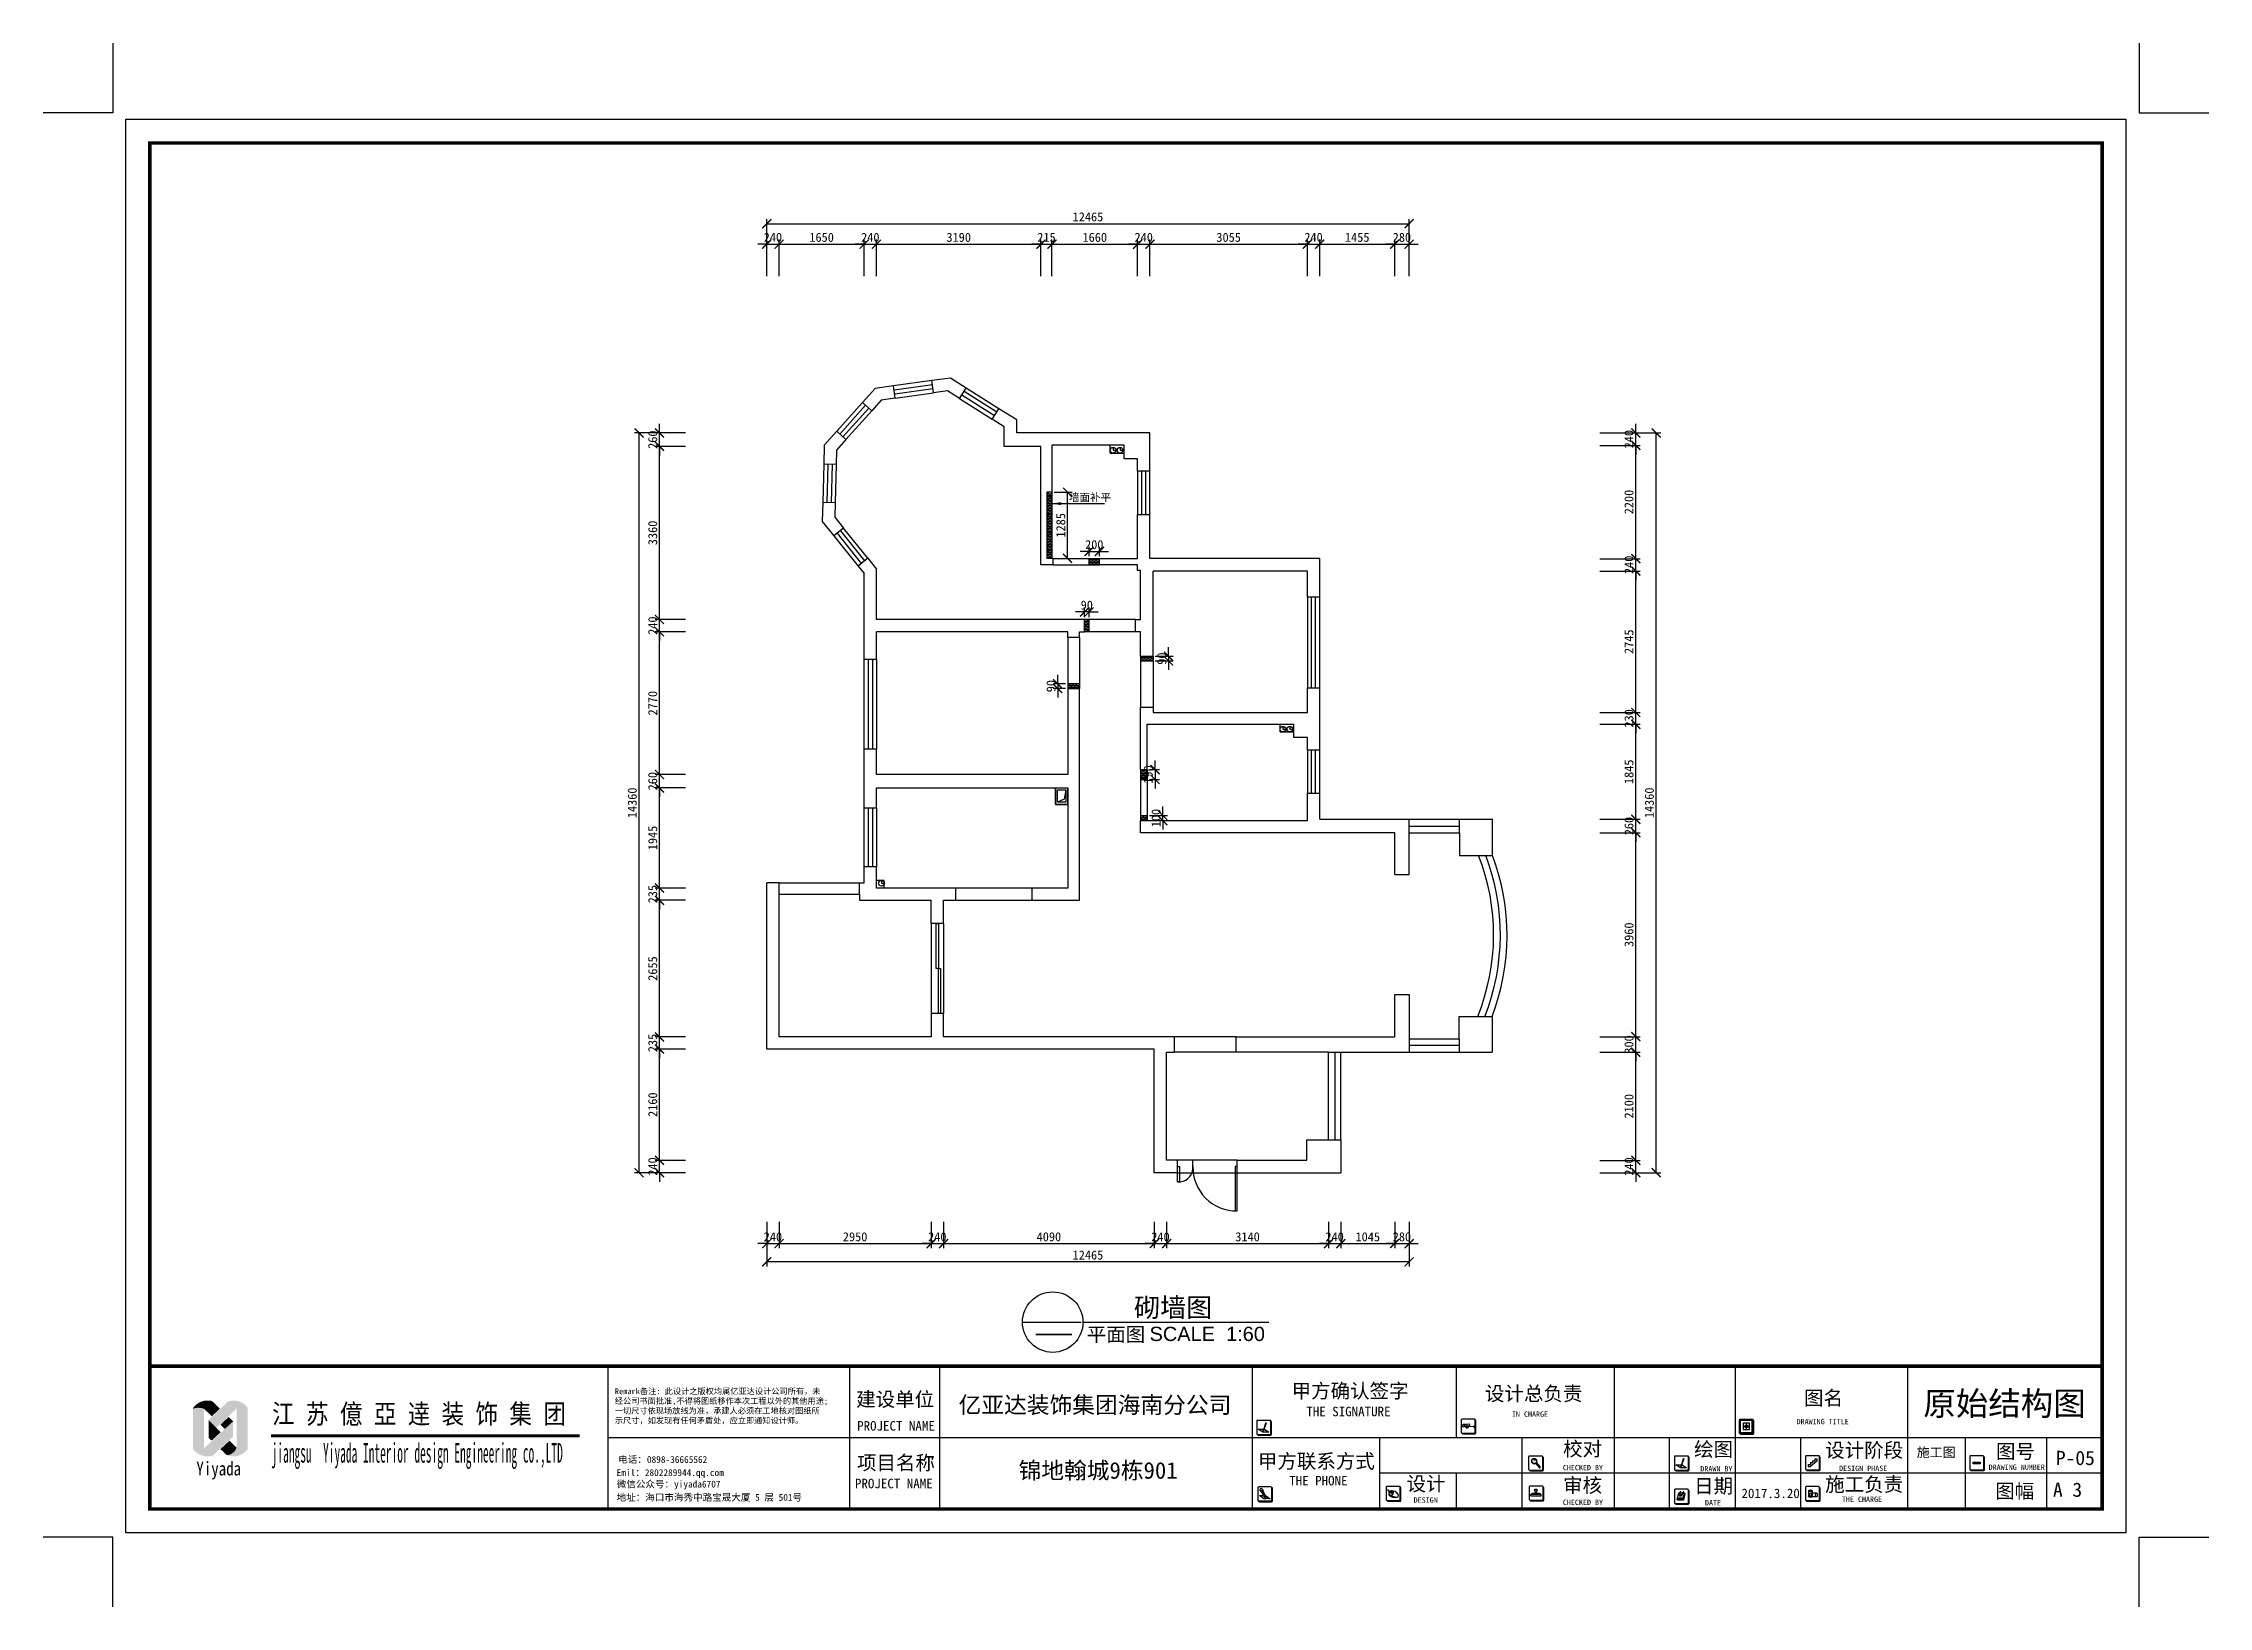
# Model space of a CAD drawing. Header units: millimetres. Extents: x -1705246 to 222838, y -3231245 to 126310.
# Drawn here: x -54845 to -12828, y 80514 to 110864 of the extents above; entities that cross this region are included whole.
import ezdxf
from ezdxf.enums import TextEntityAlignment as Align

# ---------------------------------------------------------------- set-up
doc = ezdxf.new("R2010")
doc.units = ezdxf.units.MM
doc.header["$PDMODE"] = 35
for name, color, linetype in [('0-01图框模板说明', 2, 'Continuous'), ('0-02图框细线', 136, 'Continuous'), ('0-03图名、索引', 6, 'Continuous'), ('06其他', 8, 'Continuous'), ('TK', 1, 'Continuous')]:
    doc.layers.add(name, color=color, linetype=linetype)
doc.layers.add('Z not print', color=8, linetype='Continuous', plot=False)
doc.styles.add('ar', font='arial.ttf')
doc.styles.add('H1', font='')
doc.styles.add('ST', font='')
doc.styles.get("Standard").update_dxf_attribs({"font": ''})
doc.styles.add('仿宋', font='')
doc.styles.add('黑体', font='simhei.ttf')
doc.styles.get('H1').set_extended_font_data('SimSun')
doc.styles.get('ST').set_extended_font_data('NSimSun')
doc.styles.get('Standard').set_extended_font_data('SimSun')
doc.styles.get('仿宋').set_extended_font_data('SimSun')
doc.linetypes.add('FENCELINE1', pattern='A,6.35,-2.54,[133,ltypeshp.shx,S=2.54,R=0,X=-2.54,Y=0],-2.54,25.4', length=36.83)
doc.dimstyles.new('ISO-25', dxfattribs={"dimscale": 70, "dimtxt": 2.5, "dimasz": 2.5, "dimexe": 1.25, "dimexo": 0.625, "dimtad": 1, "dimdec": 0, "dimtxsty": 'Standard', "dimblk": 'ARCHTICK', "dimcen": 2.5, "dimclrd": 251, "dimclre": 251, "dimclrt": 3, "dimadec": 0, "dimazin": 0, "dimtfac": 1, "dimtdec": 0, "dimtix": 1, "dimtmove": 2, "dimatfit": 3, "dimfxl": 1, "dimarcsym": 0})
pattern_1 = [(0, (0, 91991.57), (0, 31.75), []), (90, (0, 91991.57), (-63.5, 4e-15), [31.75, -31.75]), (90, (31.75, 91991.57), (-63.5, 4e-15), [-31.75, 31.75])]

msp = doc.modelspace()

# ---------------------------------------------------------------- texts
at = {"color": 2, "style": 'ar'}
msp.add_text('SCALE  1:60', height=277.2, dxfattribs=at).set_placement((-33379.7, 85671.4))
at = {"insert": (-34944.6, 102124.1), "char_height": 150, "width": 859.994, "attachment_point": 1, "style": '仿宋'}
msp.add_mtext('墙面补平', dxfattribs=at)
at = {"color": 2, "style": 'ar', "flags": 8}
msp.add_attdef('砌墙图', text='原始结构图', height=369.6, dxfattribs=at).set_placement((-32922.1, 86329.9), align=Align.MIDDLE)
at = {"color": 2, "style": 'ar', "width": 7.452088, "flags": 8}
msp.add_attdef('-', text='-', height=277.2, dxfattribs=at).set_placement((-35720.3, 85689.8), (-34759.3, 85689.8), align=Align.FIT)
at = {"color": 2, "style": 'ST', "flags": 8}
msp.add_attdef('平面图', (-34598.1, 85660.3), '平面图', height=277.2, dxfattribs=at)
at = {"layer": '0-02图框细线', "insert": (-15792.4, 83399.4), "char_height": 277.2, "attachment_point": 4}
msp.add_mtext('{\\fSimSun|b0|i0|c134|p2;P-05}', dxfattribs=at)
at = {"layer": '0-03图名、索引', "insert": (-16790.4, 84433.4), "char_height": 283.961, "attachment_point": 5}
msp.add_mtext('{\\fSimSun|b0|i0|c134|p2;\\H1.627x;\\C2;原始结构图} ', dxfattribs=at)

# ---------------------------------------------------------------- blocks, each defined once
blk = doc.blocks.new('_ArchTick')
at = {"color": 0, "linetype": 'ByBlock', "const_width": 0.15}
blk.add_lwpolyline([(-0.5, -0.5), (0.5, 0.5)], dxfattribs=at)
blk = doc.blocks.new('*D275')
at = {"color": 251, "lineweight": -2}
for p, q in [((-42386, 89179), (-42976, 89179)), ((-42889, 89179), (-42889, 89354)), ((-42889, 88939), (-42889, 89179)), ((-42386, 88939), (-42976, 88939)), ((-42889, 88939), (-42889, 88764))]:
    blk.add_line(p, q, dxfattribs=at)
at = {"layer": 'Defpoints', "color": 0}
for p in [(-42889, 89179), (-42342, 89179), (-42342, 88939)]:
    blk.add_point(p, dxfattribs=at)
at = {"color": 251, "lineweight": -2, "xscale": 175, "yscale": 175, "zscale": 175}
for p, rotation in [((-42889, 89179), 270), ((-42889, 88939), 90)]:
    blk.add_blockref('_ArchTick', p, dxfattribs=dict(at, rotation=rotation))
at = {"color": 3, "insert": (-43020, 89059), "char_height": 175, "attachment_point": 5, "rotation": 90}
blk.add_mtext('240', dxfattribs=at)
blk = doc.blocks.new('*D276')
at = {"color": 251, "lineweight": -2}
for p, q in [((-42386, 91339), (-42976, 91339)), ((-42889, 89179), (-42889, 91339)), ((-42386, 89179), (-42976, 89179))]:
    blk.add_line(p, q, dxfattribs=at)
at = {"layer": 'Defpoints', "color": 0}
for p in [(-42889, 91339), (-42342, 91339), (-42342, 89179)]:
    blk.add_point(p, dxfattribs=at)
at = {"color": 251, "lineweight": -2, "xscale": 175, "yscale": 175, "zscale": 175}
for p, rotation in [((-42889, 91339), 90), ((-42889, 89179), 270)]:
    blk.add_blockref('_ArchTick', p, dxfattribs=dict(at, rotation=rotation))
at = {"color": 3, "insert": (-43020, 90259), "char_height": 175, "attachment_point": 5, "rotation": 90}
blk.add_mtext('2160', dxfattribs=at)
blk = doc.blocks.new('*D277')
at = {"color": 251, "lineweight": -2}
for p, q in [((-42889, 91574), (-42889, 91749)), ((-42386, 91574), (-42976, 91574)), ((-42386, 91339), (-42976, 91339)), ((-42889, 91339), (-42889, 91574)), ((-42889, 91339), (-42889, 91164))]:
    blk.add_line(p, q, dxfattribs=at)
at = {"layer": 'Defpoints', "color": 0}
for p in [(-42889, 91574), (-42342, 91574), (-42342, 91339)]:
    blk.add_point(p, dxfattribs=at)
at = {"color": 251, "lineweight": -2, "xscale": 175, "yscale": 175, "zscale": 175}
for p, rotation in [((-42889, 91574), 270), ((-42889, 91339), 90)]:
    blk.add_blockref('_ArchTick', p, dxfattribs=dict(at, rotation=rotation))
at = {"color": 3, "insert": (-43020, 91457), "char_height": 175, "attachment_point": 5, "rotation": 90}
blk.add_mtext('235', dxfattribs=at)
blk = doc.blocks.new('*D278')
at = {"color": 251, "lineweight": -2}
for p, q in [((-42386, 94229), (-42976, 94229)), ((-42889, 91574), (-42889, 94229)), ((-42386, 91574), (-42976, 91574))]:
    blk.add_line(p, q, dxfattribs=at)
at = {"layer": 'Defpoints', "color": 0}
for p in [(-42889, 94229), (-42342, 94229), (-42342, 91574)]:
    blk.add_point(p, dxfattribs=at)
at = {"color": 251, "lineweight": -2, "xscale": 175, "yscale": 175, "zscale": 175}
for p, rotation in [((-42889, 94229), 90), ((-42889, 91574), 270)]:
    blk.add_blockref('_ArchTick', p, dxfattribs=dict(at, rotation=rotation))
at = {"color": 3, "insert": (-43020, 92902), "char_height": 175, "attachment_point": 5, "rotation": 90}
blk.add_mtext('2655', dxfattribs=at)
blk = doc.blocks.new('*D279')
at = {"color": 251, "lineweight": -2}
for p, q in [((-42889, 94464), (-42889, 94639)), ((-42386, 94464), (-42976, 94464)), ((-42386, 94229), (-42976, 94229)), ((-42889, 94229), (-42889, 94464)), ((-42889, 94229), (-42889, 94054))]:
    blk.add_line(p, q, dxfattribs=at)
at = {"layer": 'Defpoints', "color": 0}
for p in [(-42889, 94464), (-42342, 94464), (-42342, 94229)]:
    blk.add_point(p, dxfattribs=at)
at = {"color": 251, "lineweight": -2, "xscale": 175, "yscale": 175, "zscale": 175}
for p, rotation in [((-42889, 94464), 270), ((-42889, 94229), 90)]:
    blk.add_blockref('_ArchTick', p, dxfattribs=dict(at, rotation=rotation))
at = {"color": 3, "insert": (-43020, 94347), "char_height": 175, "attachment_point": 5, "rotation": 90}
blk.add_mtext('235', dxfattribs=at)
blk = doc.blocks.new('*D280')
at = {"color": 251, "lineweight": -2}
for p, q in [((-42386, 96409), (-42976, 96409)), ((-42889, 94464), (-42889, 96409)), ((-42386, 94464), (-42976, 94464))]:
    blk.add_line(p, q, dxfattribs=at)
at = {"layer": 'Defpoints', "color": 0}
for p in [(-42889, 96409), (-42342, 96409), (-42342, 94464)]:
    blk.add_point(p, dxfattribs=at)
at = {"color": 251, "lineweight": -2, "xscale": 175, "yscale": 175, "zscale": 175}
for p, rotation in [((-42889, 96409), 90), ((-42889, 94464), 270)]:
    blk.add_blockref('_ArchTick', p, dxfattribs=dict(at, rotation=rotation))
at = {"color": 3, "insert": (-43020, 95437), "char_height": 175, "attachment_point": 5, "rotation": 90}
blk.add_mtext('1945', dxfattribs=at)
blk = doc.blocks.new('*D281')
at = {"color": 251, "lineweight": -2}
for p, q in [((-42386, 96669), (-42976, 96669)), ((-42889, 96669), (-42889, 96844)), ((-42889, 96409), (-42889, 96669)), ((-42386, 96409), (-42976, 96409)), ((-42889, 96409), (-42889, 96234))]:
    blk.add_line(p, q, dxfattribs=at)
at = {"layer": 'Defpoints', "color": 0}
for p in [(-42889, 96669), (-42342, 96669), (-42342, 96409)]:
    blk.add_point(p, dxfattribs=at)
at = {"color": 251, "lineweight": -2, "xscale": 175, "yscale": 175, "zscale": 175}
for p, rotation in [((-42889, 96669), 270), ((-42889, 96409), 90)]:
    blk.add_blockref('_ArchTick', p, dxfattribs=dict(at, rotation=rotation))
at = {"color": 3, "insert": (-43020, 96539), "char_height": 175, "attachment_point": 5, "rotation": 90}
blk.add_mtext('260', dxfattribs=at)
blk = doc.blocks.new('*D282')
at = {"color": 251, "lineweight": -2}
for p, q in [((-42386, 99439), (-42976, 99439)), ((-42889, 96669), (-42889, 99439)), ((-42386, 96669), (-42976, 96669))]:
    blk.add_line(p, q, dxfattribs=at)
at = {"layer": 'Defpoints', "color": 0}
for p in [(-42889, 99439), (-42342, 99439), (-42342, 96669)]:
    blk.add_point(p, dxfattribs=at)
at = {"color": 251, "lineweight": -2, "xscale": 175, "yscale": 175, "zscale": 175}
for p, rotation in [((-42889, 99439), 90), ((-42889, 96669), 270)]:
    blk.add_blockref('_ArchTick', p, dxfattribs=dict(at, rotation=rotation))
at = {"color": 3, "insert": (-43020, 98054), "char_height": 175, "attachment_point": 5, "rotation": 90}
blk.add_mtext('2770', dxfattribs=at)
blk = doc.blocks.new('*D283')
at = {"color": 251, "lineweight": -2}
for p, q in [((-42386, 99679), (-42976, 99679)), ((-42889, 99679), (-42889, 99854)), ((-42889, 99439), (-42889, 99679)), ((-42386, 99439), (-42976, 99439)), ((-42889, 99439), (-42889, 99264))]:
    blk.add_line(p, q, dxfattribs=at)
at = {"layer": 'Defpoints', "color": 0}
for p in [(-42889, 99679), (-42342, 99679), (-42342, 99439)]:
    blk.add_point(p, dxfattribs=at)
at = {"color": 251, "lineweight": -2, "xscale": 175, "yscale": 175, "zscale": 175}
for p, rotation in [((-42889, 99679), 270), ((-42889, 99439), 90)]:
    blk.add_blockref('_ArchTick', p, dxfattribs=dict(at, rotation=rotation))
at = {"color": 3, "insert": (-43020, 99559), "char_height": 175, "attachment_point": 5, "rotation": 90}
blk.add_mtext('240', dxfattribs=at)
blk = doc.blocks.new('*D284')
at = {"color": 251, "lineweight": -2}
for p, q in [((-42386, 103039), (-42976, 103039)), ((-42889, 99679), (-42889, 103039)), ((-42386, 99679), (-42976, 99679))]:
    blk.add_line(p, q, dxfattribs=at)
at = {"layer": 'Defpoints', "color": 0}
for p in [(-42889, 103039), (-42342, 103039), (-42342, 99679)]:
    blk.add_point(p, dxfattribs=at)
at = {"color": 251, "lineweight": -2, "xscale": 175, "yscale": 175, "zscale": 175}
for p, rotation in [((-42889, 103039), 90), ((-42889, 99679), 270)]:
    blk.add_blockref('_ArchTick', p, dxfattribs=dict(at, rotation=rotation))
at = {"color": 3, "insert": (-43020, 101359), "char_height": 175, "attachment_point": 5, "rotation": 90}
blk.add_mtext('3360', dxfattribs=at)
blk = doc.blocks.new('*D285')
at = {"color": 251, "lineweight": -2}
for p, q in [((-42889, 103299), (-42889, 103474)), ((-42386, 103299), (-42976, 103299)), ((-42386, 103039), (-42976, 103039)), ((-42889, 103039), (-42889, 103299)), ((-42889, 103039), (-42889, 102864))]:
    blk.add_line(p, q, dxfattribs=at)
at = {"layer": 'Defpoints', "color": 0}
for p in [(-42889, 103299), (-42342, 103299), (-42342, 103039)]:
    blk.add_point(p, dxfattribs=at)
at = {"color": 251, "lineweight": -2, "xscale": 175, "yscale": 175, "zscale": 175}
for p, rotation in [((-42889, 103299), 270), ((-42889, 103039), 90)]:
    blk.add_blockref('_ArchTick', p, dxfattribs=dict(at, rotation=rotation))
at = {"color": 3, "insert": (-43020, 103169), "char_height": 175, "attachment_point": 5, "rotation": 90}
blk.add_mtext('260', dxfattribs=at)
blk = doc.blocks.new('*D286')
at = {"color": 251, "lineweight": -2}
for p, q in [((-24644, 89179), (-23858, 89179)), ((-23945, 89179), (-23945, 89354)), ((-23945, 88939), (-23945, 89179)), ((-24644, 88939), (-23858, 88939)), ((-23945, 88939), (-23945, 88764))]:
    blk.add_line(p, q, dxfattribs=at)
at = {"layer": 'Defpoints', "color": 0}
for p in [(-24688, 89179), (-23945, 89179), (-24688, 88939)]:
    blk.add_point(p, dxfattribs=at)
at = {"color": 251, "lineweight": -2, "xscale": 175, "yscale": 175, "zscale": 175}
for p, rotation in [((-23945, 89179), 270), ((-23945, 88939), 90)]:
    blk.add_blockref('_ArchTick', p, dxfattribs=dict(at, rotation=rotation))
at = {"color": 3, "insert": (-24077, 89059), "char_height": 175, "attachment_point": 5, "rotation": 90}
blk.add_mtext('240', dxfattribs=at)
blk = doc.blocks.new('*D287')
at = {"color": 251, "lineweight": -2}
for p, q in [((-24644, 91279), (-23858, 91279)), ((-23945, 89179), (-23945, 91279)), ((-24644, 89179), (-23858, 89179))]:
    blk.add_line(p, q, dxfattribs=at)
at = {"layer": 'Defpoints', "color": 0}
for p in [(-24688, 91279), (-23945, 91279), (-24688, 89179)]:
    blk.add_point(p, dxfattribs=at)
at = {"color": 251, "lineweight": -2, "xscale": 175, "yscale": 175, "zscale": 175}
for p, rotation in [((-23945, 91279), 90), ((-23945, 89179), 270)]:
    blk.add_blockref('_ArchTick', p, dxfattribs=dict(at, rotation=rotation))
at = {"color": 3, "insert": (-24077, 90229), "char_height": 175, "attachment_point": 5, "rotation": 90}
blk.add_mtext('2100', dxfattribs=at)
blk = doc.blocks.new('*D288')
at = {"color": 251, "lineweight": -2}
for p, q in [((-23945, 91579), (-23945, 91754)), ((-24644, 91579), (-23858, 91579)), ((-24644, 91279), (-23858, 91279)), ((-23945, 91279), (-23945, 91579)), ((-23945, 91279), (-23945, 91104))]:
    blk.add_line(p, q, dxfattribs=at)
at = {"layer": 'Defpoints', "color": 0}
for p in [(-24688, 91579), (-24688, 91279), (-23945, 91579)]:
    blk.add_point(p, dxfattribs=at)
at = {"color": 251, "lineweight": -2, "xscale": 175, "yscale": 175, "zscale": 175}
for p, rotation in [((-23945, 91579), 270), ((-23945, 91279), 90)]:
    blk.add_blockref('_ArchTick', p, dxfattribs=dict(at, rotation=rotation))
at = {"color": 3, "insert": (-24077, 91429), "char_height": 175, "attachment_point": 5, "rotation": 90}
blk.add_mtext('300', dxfattribs=at)
blk = doc.blocks.new('*D289')
at = {"color": 251, "lineweight": -2}
for p, q in [((-24644, 95539), (-23858, 95539)), ((-23945, 91579), (-23945, 95539)), ((-24644, 91579), (-23858, 91579))]:
    blk.add_line(p, q, dxfattribs=at)
at = {"layer": 'Defpoints', "color": 0}
for p in [(-24688, 95539), (-23945, 95539), (-24688, 91579)]:
    blk.add_point(p, dxfattribs=at)
at = {"color": 251, "lineweight": -2, "xscale": 175, "yscale": 175, "zscale": 175}
for p, rotation in [((-23945, 95539), 90), ((-23945, 91579), 270)]:
    blk.add_blockref('_ArchTick', p, dxfattribs=dict(at, rotation=rotation))
at = {"color": 3, "insert": (-24077, 93559), "char_height": 175, "attachment_point": 5, "rotation": 90}
blk.add_mtext('3960', dxfattribs=at)
blk = doc.blocks.new('*D290')
at = {"color": 251, "lineweight": -2}
for p, q in [((-24644, 95799), (-23858, 95799)), ((-23945, 95799), (-23945, 95974)), ((-23945, 95539), (-23945, 95799)), ((-24644, 95539), (-23858, 95539)), ((-23945, 95539), (-23945, 95364))]:
    blk.add_line(p, q, dxfattribs=at)
at = {"layer": 'Defpoints', "color": 0}
for p in [(-24688, 95799), (-23945, 95799), (-24688, 95539)]:
    blk.add_point(p, dxfattribs=at)
at = {"color": 251, "lineweight": -2, "xscale": 175, "yscale": 175, "zscale": 175}
for p, rotation in [((-23945, 95799), 270), ((-23945, 95539), 90)]:
    blk.add_blockref('_ArchTick', p, dxfattribs=dict(at, rotation=rotation))
at = {"color": 3, "insert": (-24077, 95669), "char_height": 175, "attachment_point": 5, "rotation": 90}
blk.add_mtext('260', dxfattribs=at)
blk = doc.blocks.new('*D291')
at = {"color": 251, "lineweight": -2}
for p, q in [((-24644, 97644), (-23858, 97644)), ((-23945, 95799), (-23945, 97644)), ((-24644, 95799), (-23858, 95799))]:
    blk.add_line(p, q, dxfattribs=at)
at = {"layer": 'Defpoints', "color": 0}
for p in [(-24688, 97644), (-23945, 97644), (-24688, 95799)]:
    blk.add_point(p, dxfattribs=at)
at = {"color": 251, "lineweight": -2, "xscale": 175, "yscale": 175, "zscale": 175}
for p, rotation in [((-23945, 97644), 90), ((-23945, 95799), 270)]:
    blk.add_blockref('_ArchTick', p, dxfattribs=dict(at, rotation=rotation))
at = {"color": 3, "insert": (-24077, 96722), "char_height": 175, "attachment_point": 5, "rotation": 90}
blk.add_mtext('1845', dxfattribs=at)
blk = doc.blocks.new('*D292')
at = {"color": 251, "lineweight": -2}
for p, q in [((-23945, 97874), (-23945, 98049)), ((-24644, 97874), (-23858, 97874)), ((-24644, 97644), (-23858, 97644)), ((-23945, 97644), (-23945, 97874)), ((-23945, 97644), (-23945, 97469))]:
    blk.add_line(p, q, dxfattribs=at)
at = {"layer": 'Defpoints', "color": 0}
for p in [(-24688, 97874), (-24688, 97644), (-23945, 97874)]:
    blk.add_point(p, dxfattribs=at)
at = {"color": 251, "lineweight": -2, "xscale": 175, "yscale": 175, "zscale": 175}
for p, rotation in [((-23945, 97874), 270), ((-23945, 97644), 90)]:
    blk.add_blockref('_ArchTick', p, dxfattribs=dict(at, rotation=rotation))
at = {"color": 3, "insert": (-24077, 97759), "char_height": 175, "attachment_point": 5, "rotation": 90}
blk.add_mtext('230', dxfattribs=at)
blk = doc.blocks.new('*D293')
at = {"color": 251, "lineweight": -2}
for p, q in [((-24644, 100619), (-23858, 100619)), ((-23945, 97874), (-23945, 100619)), ((-24644, 97874), (-23858, 97874))]:
    blk.add_line(p, q, dxfattribs=at)
at = {"layer": 'Defpoints', "color": 0}
for p in [(-24688, 100619), (-23945, 100619), (-24688, 97874)]:
    blk.add_point(p, dxfattribs=at)
at = {"color": 251, "lineweight": -2, "xscale": 175, "yscale": 175, "zscale": 175}
for p, rotation in [((-23945, 100619), 90), ((-23945, 97874), 270)]:
    blk.add_blockref('_ArchTick', p, dxfattribs=dict(at, rotation=rotation))
at = {"color": 3, "insert": (-24077, 99247), "char_height": 175, "attachment_point": 5, "rotation": 90}
blk.add_mtext('2745', dxfattribs=at)
blk = doc.blocks.new('*D294')
at = {"color": 251, "lineweight": -2}
for p, q in [((-24644, 100859), (-23858, 100859)), ((-23945, 100859), (-23945, 101034)), ((-23945, 100619), (-23945, 100859)), ((-24644, 100619), (-23858, 100619)), ((-23945, 100619), (-23945, 100444))]:
    blk.add_line(p, q, dxfattribs=at)
at = {"layer": 'Defpoints', "color": 0}
for p in [(-24688, 100859), (-23945, 100859), (-24688, 100619)]:
    blk.add_point(p, dxfattribs=at)
at = {"color": 251, "lineweight": -2, "xscale": 175, "yscale": 175, "zscale": 175}
for p, rotation in [((-23945, 100859), 270), ((-23945, 100619), 90)]:
    blk.add_blockref('_ArchTick', p, dxfattribs=dict(at, rotation=rotation))
at = {"color": 3, "insert": (-24077, 100739), "char_height": 175, "attachment_point": 5, "rotation": 90}
blk.add_mtext('240', dxfattribs=at)
blk = doc.blocks.new('*D295')
at = {"color": 251, "lineweight": -2}
for p, q in [((-24644, 103059), (-23858, 103059)), ((-23945, 100859), (-23945, 103059)), ((-24644, 100859), (-23858, 100859))]:
    blk.add_line(p, q, dxfattribs=at)
at = {"layer": 'Defpoints', "color": 0}
for p in [(-24688, 103059), (-23945, 103059), (-24688, 100859)]:
    blk.add_point(p, dxfattribs=at)
at = {"color": 251, "lineweight": -2, "xscale": 175, "yscale": 175, "zscale": 175}
for p, rotation in [((-23945, 103059), 90), ((-23945, 100859), 270)]:
    blk.add_blockref('_ArchTick', p, dxfattribs=dict(at, rotation=rotation))
at = {"color": 3, "insert": (-24077, 101959), "char_height": 175, "attachment_point": 5, "rotation": 90}
blk.add_mtext('2200', dxfattribs=at)
blk = doc.blocks.new('*D296')
at = {"color": 251, "lineweight": -2}
for p, q in [((-23945, 103299), (-23945, 103474)), ((-24644, 103299), (-23858, 103299)), ((-24644, 103059), (-23858, 103059)), ((-23945, 103059), (-23945, 103299)), ((-23945, 103059), (-23945, 102884))]:
    blk.add_line(p, q, dxfattribs=at)
at = {"layer": 'Defpoints', "color": 0}
for p in [(-24688, 103299), (-24688, 103059), (-23945, 103299)]:
    blk.add_point(p, dxfattribs=at)
at = {"color": 251, "lineweight": -2, "xscale": 175, "yscale": 175, "zscale": 175}
for p, rotation in [((-23945, 103299), 270), ((-23945, 103059), 90)]:
    blk.add_blockref('_ArchTick', p, dxfattribs=dict(at, rotation=rotation))
at = {"color": 3, "insert": (-24077, 103179), "char_height": 175, "attachment_point": 5, "rotation": 90}
blk.add_mtext('240', dxfattribs=at)
blk = doc.blocks.new('*D297')
at = {"color": 251, "lineweight": -2}
for p, q in [((-40808, 87986), (-40808, 87475)), ((-40568, 87986), (-40568, 87475)), ((-40808, 87563), (-40983, 87563)), ((-40808, 87563), (-40568, 87563)), ((-40568, 87563), (-40393, 87563))]:
    blk.add_line(p, q, dxfattribs=at)
at = {"layer": 'Defpoints', "color": 0}
for p in [(-40808, 88030), (-40568, 88030), (-40568, 87563)]:
    blk.add_point(p, dxfattribs=at)
at = {"color": 251, "lineweight": -2, "xscale": 175, "yscale": 175, "zscale": 175}
blk.add_blockref('_ArchTick', (-40808, 87563), dxfattribs=at)
at = {"color": 251, "lineweight": -2, "xscale": 175, "yscale": 175, "zscale": 175, "rotation": 180}
blk.add_blockref('_ArchTick', (-40568, 87563), dxfattribs=at)
at = {"color": 3, "insert": (-40688, 87694), "char_height": 175, "attachment_point": 5}
blk.add_mtext('240', dxfattribs=at)
blk = doc.blocks.new('*D298')
at = {"color": 251, "lineweight": -2}
for p, q in [((-40568, 87986), (-40568, 87475)), ((-37618, 87986), (-37618, 87475)), ((-40568, 87563), (-37618, 87563))]:
    blk.add_line(p, q, dxfattribs=at)
at = {"layer": 'Defpoints', "color": 0}
for p in [(-40568, 88030), (-37618, 88030), (-37618, 87563)]:
    blk.add_point(p, dxfattribs=at)
at = {"color": 251, "lineweight": -2, "xscale": 175, "yscale": 175, "zscale": 175, "rotation": 180}
blk.add_blockref('_ArchTick', (-40568, 87563), dxfattribs=at)
at = {"color": 251, "lineweight": -2, "xscale": 175, "yscale": 175, "zscale": 175}
blk.add_blockref('_ArchTick', (-37618, 87563), dxfattribs=at)
at = {"color": 3, "insert": (-39093, 87694), "char_height": 175, "attachment_point": 5}
blk.add_mtext('2950', dxfattribs=at)
blk = doc.blocks.new('*D299')
at = {"color": 251, "lineweight": -2}
for p, q in [((-37618, 87986), (-37618, 87475)), ((-37378, 87986), (-37378, 87475)), ((-37618, 87563), (-37793, 87563)), ((-37618, 87563), (-37378, 87563)), ((-37378, 87563), (-37203, 87563))]:
    blk.add_line(p, q, dxfattribs=at)
at = {"layer": 'Defpoints', "color": 0}
for p in [(-37618, 88030), (-37378, 88030), (-37378, 87563)]:
    blk.add_point(p, dxfattribs=at)
at = {"color": 251, "lineweight": -2, "xscale": 175, "yscale": 175, "zscale": 175}
blk.add_blockref('_ArchTick', (-37618, 87563), dxfattribs=at)
at = {"color": 251, "lineweight": -2, "xscale": 175, "yscale": 175, "zscale": 175, "rotation": 180}
blk.add_blockref('_ArchTick', (-37378, 87563), dxfattribs=at)
at = {"color": 3, "insert": (-37498, 87694), "char_height": 175, "attachment_point": 5}
blk.add_mtext('240', dxfattribs=at)
blk = doc.blocks.new('*D300')
at = {"color": 251, "lineweight": -2}
for p, q in [((-37378, 87986), (-37378, 87475)), ((-33288, 87986), (-33288, 87475)), ((-37378, 87563), (-33288, 87563))]:
    blk.add_line(p, q, dxfattribs=at)
at = {"layer": 'Defpoints', "color": 0}
for p in [(-37378, 88030), (-33288, 88030), (-33288, 87563)]:
    blk.add_point(p, dxfattribs=at)
at = {"color": 251, "lineweight": -2, "xscale": 175, "yscale": 175, "zscale": 175, "rotation": 180}
blk.add_blockref('_ArchTick', (-37378, 87563), dxfattribs=at)
at = {"color": 251, "lineweight": -2, "xscale": 175, "yscale": 175, "zscale": 175}
blk.add_blockref('_ArchTick', (-33288, 87563), dxfattribs=at)
at = {"color": 3, "insert": (-35333, 87694), "char_height": 175, "attachment_point": 5}
blk.add_mtext('4090', dxfattribs=at)
blk = doc.blocks.new('*D301')
at = {"color": 251, "lineweight": -2}
for p, q in [((-33288, 87986), (-33288, 87475)), ((-33048, 87986), (-33048, 87475)), ((-33288, 87563), (-33463, 87563)), ((-33288, 87563), (-33048, 87563)), ((-33048, 87563), (-32873, 87563))]:
    blk.add_line(p, q, dxfattribs=at)
at = {"layer": 'Defpoints', "color": 0}
for p in [(-33288, 88030), (-33048, 88030), (-33048, 87563)]:
    blk.add_point(p, dxfattribs=at)
at = {"color": 251, "lineweight": -2, "xscale": 175, "yscale": 175, "zscale": 175}
blk.add_blockref('_ArchTick', (-33288, 87563), dxfattribs=at)
at = {"color": 251, "lineweight": -2, "xscale": 175, "yscale": 175, "zscale": 175, "rotation": 180}
blk.add_blockref('_ArchTick', (-33048, 87563), dxfattribs=at)
at = {"color": 3, "insert": (-33168, 87694), "char_height": 175, "attachment_point": 5}
blk.add_mtext('240', dxfattribs=at)
blk = doc.blocks.new('*D302')
at = {"color": 251, "lineweight": -2}
for p, q in [((-33048, 87986), (-33048, 87475)), ((-29908, 87986), (-29908, 87475)), ((-33048, 87563), (-29908, 87563))]:
    blk.add_line(p, q, dxfattribs=at)
at = {"layer": 'Defpoints', "color": 0}
for p in [(-33048, 88030), (-29908, 88030), (-29908, 87563)]:
    blk.add_point(p, dxfattribs=at)
at = {"color": 251, "lineweight": -2, "xscale": 175, "yscale": 175, "zscale": 175, "rotation": 180}
blk.add_blockref('_ArchTick', (-33048, 87563), dxfattribs=at)
at = {"color": 251, "lineweight": -2, "xscale": 175, "yscale": 175, "zscale": 175}
blk.add_blockref('_ArchTick', (-29908, 87563), dxfattribs=at)
at = {"color": 3, "insert": (-31478, 87694), "char_height": 175, "attachment_point": 5}
blk.add_mtext('3140', dxfattribs=at)
blk = doc.blocks.new('*D303')
at = {"color": 251, "lineweight": -2}
for p, q in [((-29908, 87986), (-29908, 87475)), ((-29668, 87986), (-29668, 87475)), ((-29908, 87563), (-30083, 87563)), ((-29908, 87563), (-29668, 87563)), ((-29668, 87563), (-29493, 87563))]:
    blk.add_line(p, q, dxfattribs=at)
at = {"layer": 'Defpoints', "color": 0}
for p in [(-29908, 88030), (-29668, 88030), (-29668, 87563)]:
    blk.add_point(p, dxfattribs=at)
at = {"color": 251, "lineweight": -2, "xscale": 175, "yscale": 175, "zscale": 175}
blk.add_blockref('_ArchTick', (-29908, 87563), dxfattribs=at)
at = {"color": 251, "lineweight": -2, "xscale": 175, "yscale": 175, "zscale": 175, "rotation": 180}
blk.add_blockref('_ArchTick', (-29668, 87563), dxfattribs=at)
at = {"color": 3, "insert": (-29788, 87694), "char_height": 175, "attachment_point": 5}
blk.add_mtext('240', dxfattribs=at)
blk = doc.blocks.new('*D304')
at = {"color": 251, "lineweight": -2}
for p, q in [((-29668, 87986), (-29668, 87475)), ((-28623, 87986), (-28623, 87475)), ((-29668, 87563), (-28623, 87563))]:
    blk.add_line(p, q, dxfattribs=at)
at = {"layer": 'Defpoints', "color": 0}
for p in [(-29668, 88030), (-28623, 88030), (-28623, 87563)]:
    blk.add_point(p, dxfattribs=at)
at = {"color": 251, "lineweight": -2, "xscale": 175, "yscale": 175, "zscale": 175, "rotation": 180}
blk.add_blockref('_ArchTick', (-29668, 87563), dxfattribs=at)
at = {"color": 251, "lineweight": -2, "xscale": 175, "yscale": 175, "zscale": 175}
blk.add_blockref('_ArchTick', (-28623, 87563), dxfattribs=at)
at = {"color": 3, "insert": (-29145, 87694), "char_height": 175, "attachment_point": 5}
blk.add_mtext('1045', dxfattribs=at)
blk = doc.blocks.new('*D305')
at = {"color": 251, "lineweight": -2}
for p, q in [((-28623, 87986), (-28623, 87475)), ((-28343, 87986), (-28343, 87475)), ((-28623, 87563), (-28798, 87563)), ((-28623, 87563), (-28343, 87563)), ((-28343, 87563), (-28168, 87563))]:
    blk.add_line(p, q, dxfattribs=at)
at = {"layer": 'Defpoints', "color": 0}
for p in [(-28623, 88030), (-28343, 88030), (-28343, 87563)]:
    blk.add_point(p, dxfattribs=at)
at = {"color": 251, "lineweight": -2, "xscale": 175, "yscale": 175, "zscale": 175}
blk.add_blockref('_ArchTick', (-28623, 87563), dxfattribs=at)
at = {"color": 251, "lineweight": -2, "xscale": 175, "yscale": 175, "zscale": 175, "rotation": 180}
blk.add_blockref('_ArchTick', (-28343, 87563), dxfattribs=at)
at = {"color": 3, "insert": (-28483, 87694), "char_height": 175, "attachment_point": 5}
blk.add_mtext('280', dxfattribs=at)
blk = doc.blocks.new('*D306')
at = {"color": 251, "lineweight": -2}
for p, q in [((-40808, 106964), (-40983, 106964)), ((-40808, 106344), (-40808, 107052)), ((-40808, 106964), (-40568, 106964)), ((-40568, 106344), (-40568, 107052)), ((-40568, 106964), (-40393, 106964))]:
    blk.add_line(p, q, dxfattribs=at)
at = {"layer": 'Defpoints', "color": 0}
for p in [(-40568, 106964), (-40808, 106301), (-40568, 106301)]:
    blk.add_point(p, dxfattribs=at)
at = {"color": 251, "lineweight": -2, "xscale": 175, "yscale": 175, "zscale": 175}
blk.add_blockref('_ArchTick', (-40808, 106964), dxfattribs=at)
at = {"color": 251, "lineweight": -2, "xscale": 175, "yscale": 175, "zscale": 175, "rotation": 180}
blk.add_blockref('_ArchTick', (-40568, 106964), dxfattribs=at)
at = {"color": 3, "insert": (-40688, 107096), "char_height": 175, "attachment_point": 5}
blk.add_mtext('240', dxfattribs=at)
blk = doc.blocks.new('*D307')
at = {"color": 251, "lineweight": -2}
for p, q in [((-40568, 106344), (-40568, 107052)), ((-40568, 106964), (-38918, 106964)), ((-38918, 106344), (-38918, 107052))]:
    blk.add_line(p, q, dxfattribs=at)
at = {"layer": 'Defpoints', "color": 0}
for p in [(-38918, 106964), (-40568, 106301), (-38918, 106301)]:
    blk.add_point(p, dxfattribs=at)
at = {"color": 251, "lineweight": -2, "xscale": 175, "yscale": 175, "zscale": 175, "rotation": 180}
blk.add_blockref('_ArchTick', (-40568, 106964), dxfattribs=at)
at = {"color": 251, "lineweight": -2, "xscale": 175, "yscale": 175, "zscale": 175}
blk.add_blockref('_ArchTick', (-38918, 106964), dxfattribs=at)
at = {"color": 3, "insert": (-39743, 107096), "char_height": 175, "attachment_point": 5}
blk.add_mtext('1650', dxfattribs=at)
blk = doc.blocks.new('*D308')
at = {"color": 251, "lineweight": -2}
for p, q in [((-38918, 106964), (-39093, 106964)), ((-38918, 106344), (-38918, 107052)), ((-38918, 106964), (-38678, 106964)), ((-38678, 106344), (-38678, 107052)), ((-38678, 106964), (-38503, 106964))]:
    blk.add_line(p, q, dxfattribs=at)
at = {"layer": 'Defpoints', "color": 0}
for p in [(-38678, 106964), (-38918, 106301), (-38678, 106301)]:
    blk.add_point(p, dxfattribs=at)
at = {"color": 251, "lineweight": -2, "xscale": 175, "yscale": 175, "zscale": 175}
blk.add_blockref('_ArchTick', (-38918, 106964), dxfattribs=at)
at = {"color": 251, "lineweight": -2, "xscale": 175, "yscale": 175, "zscale": 175, "rotation": 180}
blk.add_blockref('_ArchTick', (-38678, 106964), dxfattribs=at)
at = {"color": 3, "insert": (-38798, 107096), "char_height": 175, "attachment_point": 5}
blk.add_mtext('240', dxfattribs=at)
blk = doc.blocks.new('*D309')
at = {"color": 251, "lineweight": -2}
for p, q in [((-38678, 106344), (-38678, 107052)), ((-38678, 106964), (-35488, 106964)), ((-35488, 106344), (-35488, 107052))]:
    blk.add_line(p, q, dxfattribs=at)
at = {"layer": 'Defpoints', "color": 0}
for p in [(-35488, 106964), (-38678, 106301), (-35488, 106301)]:
    blk.add_point(p, dxfattribs=at)
at = {"color": 251, "lineweight": -2, "xscale": 175, "yscale": 175, "zscale": 175, "rotation": 180}
blk.add_blockref('_ArchTick', (-38678, 106964), dxfattribs=at)
at = {"color": 251, "lineweight": -2, "xscale": 175, "yscale": 175, "zscale": 175}
blk.add_blockref('_ArchTick', (-35488, 106964), dxfattribs=at)
at = {"color": 3, "insert": (-37083, 107096), "char_height": 175, "attachment_point": 5}
blk.add_mtext('3190', dxfattribs=at)
blk = doc.blocks.new('*D310')
at = {"color": 251, "lineweight": -2}
for p, q in [((-35488, 106964), (-35663, 106964)), ((-35488, 106344), (-35488, 107052)), ((-35488, 106964), (-35273, 106964)), ((-35273, 106344), (-35273, 107052)), ((-35273, 106964), (-35098, 106964))]:
    blk.add_line(p, q, dxfattribs=at)
at = {"layer": 'Defpoints', "color": 0}
for p in [(-35273, 106964), (-35488, 106301), (-35273, 106301)]:
    blk.add_point(p, dxfattribs=at)
at = {"color": 251, "lineweight": -2, "xscale": 175, "yscale": 175, "zscale": 175}
blk.add_blockref('_ArchTick', (-35488, 106964), dxfattribs=at)
at = {"color": 251, "lineweight": -2, "xscale": 175, "yscale": 175, "zscale": 175, "rotation": 180}
blk.add_blockref('_ArchTick', (-35273, 106964), dxfattribs=at)
at = {"color": 3, "insert": (-35380, 107096), "char_height": 175, "attachment_point": 5}
blk.add_mtext('215', dxfattribs=at)
blk = doc.blocks.new('*D311')
at = {"color": 251, "lineweight": -2}
for p, q in [((-35273, 106344), (-35273, 107052)), ((-35273, 106964), (-33613, 106964)), ((-33613, 106344), (-33613, 107052))]:
    blk.add_line(p, q, dxfattribs=at)
at = {"layer": 'Defpoints', "color": 0}
for p in [(-33613, 106964), (-35273, 106301), (-33613, 106301)]:
    blk.add_point(p, dxfattribs=at)
at = {"color": 251, "lineweight": -2, "xscale": 175, "yscale": 175, "zscale": 175, "rotation": 180}
blk.add_blockref('_ArchTick', (-35273, 106964), dxfattribs=at)
at = {"color": 251, "lineweight": -2, "xscale": 175, "yscale": 175, "zscale": 175}
blk.add_blockref('_ArchTick', (-33613, 106964), dxfattribs=at)
at = {"color": 3, "insert": (-34443, 107096), "char_height": 175, "attachment_point": 5}
blk.add_mtext('1660', dxfattribs=at)
blk = doc.blocks.new('*D312')
at = {"color": 251, "lineweight": -2}
for p, q in [((-33613, 106964), (-33788, 106964)), ((-33613, 106344), (-33613, 107052)), ((-33613, 106964), (-33373, 106964)), ((-33373, 106344), (-33373, 107052)), ((-33373, 106964), (-33198, 106964))]:
    blk.add_line(p, q, dxfattribs=at)
at = {"layer": 'Defpoints', "color": 0}
for p in [(-33373, 106964), (-33613, 106301), (-33373, 106301)]:
    blk.add_point(p, dxfattribs=at)
at = {"color": 251, "lineweight": -2, "xscale": 175, "yscale": 175, "zscale": 175}
blk.add_blockref('_ArchTick', (-33613, 106964), dxfattribs=at)
at = {"color": 251, "lineweight": -2, "xscale": 175, "yscale": 175, "zscale": 175, "rotation": 180}
blk.add_blockref('_ArchTick', (-33373, 106964), dxfattribs=at)
at = {"color": 3, "insert": (-33493, 107096), "char_height": 175, "attachment_point": 5}
blk.add_mtext('240', dxfattribs=at)
blk = doc.blocks.new('*D313')
at = {"color": 251, "lineweight": -2}
for p, q in [((-33373, 106344), (-33373, 107052)), ((-33373, 106964), (-30318, 106964)), ((-30318, 106344), (-30318, 107052))]:
    blk.add_line(p, q, dxfattribs=at)
at = {"layer": 'Defpoints', "color": 0}
for p in [(-30318, 106964), (-33373, 106301), (-30318, 106301)]:
    blk.add_point(p, dxfattribs=at)
at = {"color": 251, "lineweight": -2, "xscale": 175, "yscale": 175, "zscale": 175, "rotation": 180}
blk.add_blockref('_ArchTick', (-33373, 106964), dxfattribs=at)
at = {"color": 251, "lineweight": -2, "xscale": 175, "yscale": 175, "zscale": 175}
blk.add_blockref('_ArchTick', (-30318, 106964), dxfattribs=at)
at = {"color": 3, "insert": (-31845, 107096), "char_height": 175, "attachment_point": 5}
blk.add_mtext('3055', dxfattribs=at)
blk = doc.blocks.new('*D314')
at = {"color": 251, "lineweight": -2}
for p, q in [((-30318, 106964), (-30493, 106964)), ((-30318, 106344), (-30318, 107052)), ((-30318, 106964), (-30078, 106964)), ((-30078, 106344), (-30078, 107052)), ((-30078, 106964), (-29903, 106964))]:
    blk.add_line(p, q, dxfattribs=at)
at = {"layer": 'Defpoints', "color": 0}
for p in [(-30078, 106964), (-30318, 106301), (-30078, 106301)]:
    blk.add_point(p, dxfattribs=at)
at = {"color": 251, "lineweight": -2, "xscale": 175, "yscale": 175, "zscale": 175}
blk.add_blockref('_ArchTick', (-30318, 106964), dxfattribs=at)
at = {"color": 251, "lineweight": -2, "xscale": 175, "yscale": 175, "zscale": 175, "rotation": 180}
blk.add_blockref('_ArchTick', (-30078, 106964), dxfattribs=at)
at = {"color": 3, "insert": (-30198, 107096), "char_height": 175, "attachment_point": 5}
blk.add_mtext('240', dxfattribs=at)
blk = doc.blocks.new('*D315')
at = {"color": 251, "lineweight": -2}
for p, q in [((-30078, 106344), (-30078, 107052)), ((-30078, 106964), (-28623, 106964)), ((-28623, 106344), (-28623, 107052))]:
    blk.add_line(p, q, dxfattribs=at)
at = {"layer": 'Defpoints', "color": 0}
for p in [(-28623, 106964), (-30078, 106301), (-28623, 106301)]:
    blk.add_point(p, dxfattribs=at)
at = {"color": 251, "lineweight": -2, "xscale": 175, "yscale": 175, "zscale": 175, "rotation": 180}
blk.add_blockref('_ArchTick', (-30078, 106964), dxfattribs=at)
at = {"color": 251, "lineweight": -2, "xscale": 175, "yscale": 175, "zscale": 175}
blk.add_blockref('_ArchTick', (-28623, 106964), dxfattribs=at)
at = {"color": 3, "insert": (-29350, 107096), "char_height": 175, "attachment_point": 5}
blk.add_mtext('1455', dxfattribs=at)
blk = doc.blocks.new('*D316')
at = {"color": 251, "lineweight": -2}
for p, q in [((-28623, 106964), (-28798, 106964)), ((-28623, 106344), (-28623, 107052)), ((-28623, 106964), (-28343, 106964)), ((-28343, 106344), (-28343, 107052)), ((-28343, 106964), (-28168, 106964))]:
    blk.add_line(p, q, dxfattribs=at)
at = {"layer": 'Defpoints', "color": 0}
for p in [(-28343, 106964), (-28623, 106301), (-28343, 106301)]:
    blk.add_point(p, dxfattribs=at)
at = {"color": 251, "lineweight": -2, "xscale": 175, "yscale": 175, "zscale": 175}
blk.add_blockref('_ArchTick', (-28623, 106964), dxfattribs=at)
at = {"color": 251, "lineweight": -2, "xscale": 175, "yscale": 175, "zscale": 175, "rotation": 180}
blk.add_blockref('_ArchTick', (-28343, 106964), dxfattribs=at)
at = {"color": 3, "insert": (-28483, 107096), "char_height": 175, "attachment_point": 5}
blk.add_mtext('280', dxfattribs=at)
blk = doc.blocks.new('hgggg')
at = {"layer": '0-01图框模板说明'}
for points in [[(3462.78, 399.27, -0.414214), (3462.58, 399.08), (3460.02, 399.08, -0.071272), (3459.97, 399.08, 0.348143), (3460.16, 398.93), (3462.72, 398.93, 0.414214), (3462.92, 399.13), (3462.92, 401.69, 0.333108), (3462.77, 401.87, -0.057743), (3462.78, 401.83)], [(3505.73, 399.54, -0.414214), (3505.53, 399.34), (3502.97, 399.34, -0.071272), (3502.92, 399.35, 0.348143), (3503.11, 399.2), (3505.67, 399.2, 0.414214), (3505.86, 399.39), (3505.86, 401.95, 0.333108), (3505.72, 402.14, -0.057743), (3505.73, 402.09)], [(3564.11, 399.47, -0.414214), (3563.92, 399.28), (3561.36, 399.28, -0.071272), (3561.3, 399.28, 0.348143), (3561.5, 399.13), (3564.05, 399.13, 0.414214), (3564.25, 399.33), (3564.25, 401.89, 0.333108), (3564.11, 402.08, -0.057743), (3564.11, 402.03)], [(3519.89, 391.78, -0.414214), (3519.7, 391.59), (3517.14, 391.59, -0.071272), (3517.08, 391.59, 0.348143), (3517.27, 391.44), (3519.83, 391.44, 0.414214), (3520.03, 391.64), (3520.03, 394.2, 0.333108), (3519.89, 394.39, -0.057743), (3519.89, 394.34)], [(3550.49, 391.78, -0.414214), (3550.29, 391.59), (3547.73, 391.59, -0.071272), (3547.68, 391.59, 0.348143), (3547.87, 391.44), (3550.43, 391.44, 0.414214), (3550.62, 391.64), (3550.62, 394.2, 0.333108), (3550.48, 394.39, -0.057743), (3550.49, 394.34)], [(3578.01, 391.85, -0.414214), (3577.81, 391.65), (3575.26, 391.65, -0.071272), (3575.2, 391.66, 0.348143), (3575.39, 391.51), (3577.95, 391.51, 0.414214), (3578.15, 391.7), (3578.15, 394.26, 0.333108), (3578.01, 394.45, -0.057743), (3578.01, 394.4)], [(3612.51, 391.82, -0.414214), (3612.31, 391.62), (3609.76, 391.62, -0.071272), (3609.7, 391.63, 0.348143), (3609.89, 391.48), (3612.45, 391.48, 0.414214), (3612.65, 391.67), (3612.65, 394.23, 0.333108), (3612.51, 394.42, -0.057743), (3612.51, 394.38)], [(3610.26, 393.25), (3611.74, 393.25), (3611.74, 392.89), (3610.26, 392.89)], [(3463.02, 385.28, -0.414214), (3462.83, 385.09), (3460.27, 385.09, -0.071272), (3460.21, 385.1, 0.348143), (3460.4, 384.94), (3462.96, 384.94, 0.414214), (3463.16, 385.14), (3463.16, 387.7, 0.333108), (3463.02, 387.89, -0.057743), (3463.02, 387.84)], [(3489.99, 385.41, -0.414214), (3489.79, 385.21), (3487.23, 385.21, -0.071272), (3487.18, 385.22, 0.348143), (3487.37, 385.07), (3489.93, 385.07, 0.414214), (3490.12, 385.26), (3490.12, 387.82, 0.333108), (3489.98, 388.01, -0.057743), (3489.99, 387.97)], [(3519.99, 385.44, -0.414214), (3519.79, 385.25), (3517.23, 385.25, -0.071272), (3517.18, 385.26, 0.348143), (3517.37, 385.1), (3519.93, 385.1, 0.414214), (3520.13, 385.3), (3520.13, 387.86, 0.333108), (3519.98, 388.05, -0.057743), (3519.99, 388)], [(3550.49, 384.79, -0.414214), (3550.29, 384.59), (3547.73, 384.59, -0.071272), (3547.68, 384.6, 0.348143), (3547.87, 384.45), (3550.43, 384.45, 0.414214), (3550.62, 384.64), (3550.62, 387.2, 0.333108), (3550.48, 387.39, -0.057743), (3550.49, 387.35)], [(3578.01, 385.37, -0.414214), (3577.81, 385.18), (3575.26, 385.18, -0.071272), (3575.2, 385.18, 0.348143), (3575.39, 385.03), (3577.95, 385.03, 0.414214), (3578.15, 385.23), (3578.15, 387.79, 0.333108), (3578.01, 387.98, -0.057743), (3578.01, 387.93)]]:
    blk.add_hatch(color=8, dxfattribs=at).paths.add_polyline_path(points)
h = blk.add_hatch(color=8, dxfattribs=at)
h.paths.add_polyline_path([(3562.64, 400.99), (3562.38, 400.99), (3562.38, 400.75), (3562.64, 400.75)])
h.paths.add_polyline_path([(3562.64, 400.75), (3562.89, 400.75), (3562.89, 400.99), (3562.64, 400.99)])
h.paths.add_polyline_path([(3562.64, 400.75), (3562.64, 400.52), (3562.89, 400.52), (3562.89, 400.75)])
h.paths.add_polyline_path([(3562.64, 400.75), (3562.38, 400.75), (3562.38, 400.52), (3562.64, 400.52)])
at = {"layer": '06其他', "linetype": 'ByBlock'}
h = blk.add_hatch(color=7, dxfattribs=at)
h.set_gradient(color1=(255, 241, 220), color2=(255, 110, 0), rotation=45, tint=1, name='HEMISPHERICAL')
h.paths.add_polyline_path([(3236.45, 404.6), (3236.45, 404.49, -0.16489), (3238.73, 404.49), (3240.42, 402.87), (3242.1, 404.5), (3240.44, 406.09, 0.313173)])
h = blk.add_hatch(color=16, dxfattribs=at)
h.set_gradient(color1=(127, 0, 0), color2=(204, 0, 0), rotation=135, tint=1, name='INVHEMISPHERICAL')
h.paths.add_polyline_path([(3239.73, 402.05), (3241.33, 400.45), (3245.63, 404.5, -0.337042), (3247.93, 404.67, 0.33371), (3243.79, 405.98)])
h = blk.add_hatch(color=1, dxfattribs=at)
h.set_gradient(color1=(255, 0, 0), color2=(255, 127, 0), tint=1, name='INVHEMISPHERICAL')
h.paths.add_polyline_path([(3247.93, 404.67, 0.339601), (3245.61, 404.49), (3245.61, 396.3, -0.318809), (3243.51, 394.73, 0.343219), (3247.93, 395.99)])
h = blk.add_hatch(color=20, dxfattribs=at)
h.set_gradient(color1=(255, 63, 0), color2=(253, 236, 196), tint=1, name='HEMISPHERICAL')
h.paths.add_polyline_path([(3236.45, 396.06, 0.322561), (3240.57, 394.61, -0.167756), (3238.73, 396.1), (3238.73, 404.49, 0.16489), (3236.45, 404.49)])
h = blk.add_hatch(color=20, dxfattribs=at)
h.set_gradient(color1=(255, 63, 0), color2=(253, 236, 196), rotation=45, tint=1)
h.paths.add_polyline_path([(3238.73, 396.1, 0.167756), (3240.57, 394.61), (3244.88, 398.63), (3244.88, 401.83)])
h = blk.add_hatch(color=18, dxfattribs=at)
h.set_gradient(color1=(76, 0, 0), color2=(127, 0, 0), rotation=45, tint=1, name='CURVED')
h.paths.add_polyline_path([(3239.73, 402.05), (3239.73, 398.39), (3240.37, 397.77), (3242.25, 399.53)])
h = blk.add_hatch(color=11, dxfattribs=at)
h.set_gradient(color1=(254, 140, 88), color2=(97, 0, 2), rotation=45, tint=1, name='HEMISPHERICAL')
h.paths.add_polyline_path([(3242.22, 401.14), (3243.16, 400.23), (3244.88, 401.83), (3243.92, 402.75)])
h = blk.add_hatch(color=16, dxfattribs=at)
h.set_gradient(color1=(127, 0, 0), color2=(204, 0, 0), rotation=45, tint=1, name='CURVED')
h.paths.add_polyline_path([(3245.61, 396.3), (3244.1, 397.75), (3242.21, 395.99), (3243.51, 394.73, 0.318809)])
at = {"layer": '0-01图框模板说明', "color": 8}
for p, q in [((3503.25, 401.2), (3504.44, 401.29)), ((3503.43, 401.19), (3504.46, 401.27)), ((3504.18, 400.74), (3505.37, 400.84)), ((3504.36, 400.73), (3505.39, 400.81)), ((3561.98, 400.75), (3563.29, 400.75)), ((3562.64, 401.41), (3562.64, 400.1)), ((3461.2, 399.82), (3461.18, 399.77)), ((3461.19, 399.82), (3461.18, 399.79)), ((3461.2, 399.79), (3461.18, 399.77)), ((3461.18, 399.79), (3461.18, 399.77)), ((3461.21, 399.82), (3461.2, 399.79)), ((3518.38, 393.02), (3519.23, 392.05)), ((3518.54, 393.16), (3519.38, 392.19)), ((3548.9, 392.34), (3548.88, 392.3)), ((3548.88, 392.3), (3548.89, 392.28)), ((3548.91, 392.33), (3548.89, 392.28)), ((3548.9, 392.3), (3548.89, 392.28)), ((3548.92, 392.33), (3548.9, 392.3)), ((3575.67, 392.73), (3575.67, 392.32)), ((3575.67, 392.73), (3576.12, 392.73)), ((3575.67, 392.32), (3576.13, 392.32)), ((3576.12, 393.15), (3576.56, 393.15)), ((3576.12, 393.15), (3576.12, 392.73)), ((3577.45, 393.49), (3576.13, 392.32)), ((3576.56, 393.56), (3576.56, 393.15)), ((3576.56, 393.56), (3577.01, 393.56)), ((3577.01, 393.95), (3577.45, 393.95)), ((3577.01, 393.95), (3577.01, 393.56)), ((3577.45, 393.95), (3577.45, 393.49)), ((3487.53, 386.56), (3487.53, 386.56)), ((3487.66, 386.95), (3488.14, 386.7)), ((3488.27, 386.93), (3487.79, 387.11)), ((3487.86, 386.92), (3487.86, 386.92)), ((3487.86, 386.92), (3488.21, 386.73)), ((3488.28, 386.86), (3487.91, 387.01)), ((3488.9, 387.07), (3488.28, 387.23)), ((3488.41, 386.7), (3488.52, 386.64)), ((3517.44, 386.49), (3517.74, 386.7)), ((3517.77, 386.7), (3518.07, 386.7)), ((3518.41, 386.87), (3518.41, 386.93)), ((3518.52, 386.87), (3518.52, 386.93)), ((3518.89, 386.7), (3519.22, 386.7)), ((3519.52, 386.49), (3519.25, 386.69)), ((3549.63, 386.78), (3549.3, 385.36)), ((3549.68, 386.74), (3549.35, 385.32)), ((3549.72, 386.71), (3549.39, 385.29)), ((3549.76, 386.67), (3549.43, 385.25)), ((3549.59, 386.82), (3549.76, 386.67)), ((3575.68, 387.24), (3575.68, 386.03)), ((3577.38, 386.76), (3576.17, 386.76)), ((3576.49, 387.24), (3576.49, 386.03)), ((3461.35, 385.57), (3460.39, 386.21)), ((3460.39, 386.21), (3461.18, 386.21)), ((3461.6, 386.21), (3461.68, 386.21)), ((3461.68, 386.21), (3462.65, 385.57)), ((3487.75, 386.44), (3488.36, 386.1)), ((3548.12, 385.4), (3548.29, 385.25)), ((3549.3, 385.36), (3548.17, 385.36)), ((3549.35, 385.32), (3548.21, 385.32)), ((3549.39, 385.29), (3548.26, 385.29)), ((3549.43, 385.25), (3548.29, 385.25)), ((3577.38, 385.95), (3576.17, 385.95))]:
    blk.add_line(p, q, dxfattribs=at)
at = {"layer": '0-01图框模板说明', "color": 2, "const_width": 0.724}
blk.add_lwpolyline([(3637.38, 670.41), (3637.38, 383.41), (3227.38, 383.41), (3227.38, 670.41)], close=True, dxfattribs=at)
blk.add_lwpolyline([(3637.38, 413.41), (3227.33, 413.41)], dxfattribs=at)
at = {"layer": '0-01图框模板说明', "color": 8}
for points in [[(3460.02, 399.08), (3462.58, 399.08, 0.414214), (3462.78, 399.27), (3462.78, 401.83, 0.414214), (3462.58, 402.03), (3460.02, 402.03, 0.414214), (3459.83, 401.83), (3459.83, 399.27, 0.414214)], [(3461.84, 401.41), (3461.73, 401.44), (3461.74, 401.46, -0.451962), (3461.8, 401.49), (3461.81, 401.48, -0.418435), (3461.84, 401.42)], [(3502.97, 399.34), (3505.53, 399.34, 0.414214), (3505.73, 399.54), (3505.73, 402.09, 0.414214), (3505.53, 402.29), (3502.97, 402.29, 0.414214), (3502.78, 402.09), (3502.78, 399.54, 0.414214)], [(3561.36, 399.28), (3563.92, 399.28, 0.414214), (3564.11, 399.47), (3564.11, 402.03, 0.414214), (3563.92, 402.23), (3561.36, 402.23, 0.414214), (3561.16, 402.03), (3561.16, 399.47, 0.414214)], [(3517.14, 391.59), (3519.7, 391.59, 0.414214), (3519.89, 391.78), (3519.89, 394.34, 0.414214), (3519.7, 394.54), (3517.14, 394.54, 0.414214), (3516.94, 394.34), (3516.94, 391.78, 0.414214)], [(3547.73, 391.59), (3550.29, 391.59, 0.414214), (3550.49, 391.78), (3550.49, 394.34, 0.414214), (3550.29, 394.54), (3547.73, 394.54, 0.414214), (3547.54, 394.34), (3547.54, 391.78, 0.414214)], [(3549.55, 393.92), (3549.44, 393.95), (3549.44, 393.97, -0.451962), (3549.51, 394), (3549.52, 393.99, -0.418435), (3549.55, 393.93)], [(3575.26, 391.65), (3577.81, 391.65, 0.414214), (3578.01, 391.85), (3578.01, 394.4, 0.414214), (3577.81, 394.6), (3575.26, 394.6, 0.414214), (3575.06, 394.4), (3575.06, 391.85, 0.414214)], [(3609.76, 391.62), (3612.31, 391.62, 0.414214), (3612.51, 391.82), (3612.51, 394.38, 0.414214), (3612.31, 394.57), (3609.76, 394.57, 0.414214), (3609.56, 394.38), (3609.56, 391.82, 0.414214)], [(3460.27, 385.09), (3462.83, 385.09, 0.414214), (3463.02, 385.28), (3463.02, 387.84, 0.414214), (3462.83, 388.04), (3460.27, 388.04, 0.414214), (3460.07, 387.84), (3460.07, 385.28, 0.414214)], [(3487.23, 385.21), (3489.79, 385.21, 0.414214), (3489.99, 385.41), (3489.99, 387.97, 0.414214), (3489.79, 388.16), (3487.23, 388.16, 0.414214), (3487.03, 387.97), (3487.03, 385.41, 0.414214)], [(3517.23, 385.25), (3519.79, 385.25, 0.414214), (3519.99, 385.44), (3519.99, 388, 0.414214), (3519.79, 388.2), (3517.23, 388.2, 0.414214), (3517.04, 388), (3517.04, 385.44, 0.414214)], [(3547.73, 384.59), (3550.29, 384.59, 0.414214), (3550.49, 384.79), (3550.49, 387.35, 0.414214), (3550.29, 387.54), (3547.73, 387.54, 0.414214), (3547.54, 387.35), (3547.54, 384.79, 0.414214)], [(3575.26, 385.18), (3577.81, 385.18, 0.414214), (3578.01, 385.37), (3578.01, 387.93, 0.414214), (3577.81, 388.13), (3575.26, 388.13, 0.414214), (3575.06, 387.93), (3575.06, 385.37, 0.414214)], [(3517.48, 386.5), (3519.48, 386.5, -0.414214), (3519.53, 386.45), (3519.53, 386.19, -0.414214), (3519.48, 386.13), (3517.48, 386.13, -0.414214), (3517.42, 386.19), (3517.42, 386.45, -0.414214)]]:
    blk.add_lwpolyline(points, format="xyb", close=True, dxfattribs=at)
for points in [[(3459.97, 399.08, 0.348143), (3460.16, 398.93), (3462.72, 398.93, 0.414214), (3462.92, 399.13), (3462.92, 401.69, 0.333108), (3462.77, 401.87)], [(3502.92, 399.35, 0.348143), (3503.11, 399.2), (3505.67, 399.2, 0.414214), (3505.86, 399.39), (3505.86, 401.95, 0.333108), (3505.72, 402.14)], [(3561.3, 399.28, 0.348143), (3561.5, 399.13), (3564.05, 399.13, 0.414214), (3564.25, 399.33), (3564.25, 401.89, 0.333108), (3564.11, 402.08)], [(3517.08, 391.59, 0.348143), (3517.27, 391.44), (3519.83, 391.44, 0.414214), (3520.03, 391.64), (3520.03, 394.2, 0.333108), (3519.89, 394.39)], [(3547.68, 391.59, 0.348143), (3547.87, 391.44), (3550.43, 391.44, 0.414214), (3550.62, 391.64), (3550.62, 394.2, 0.333108), (3550.48, 394.39)], [(3575.2, 391.66, 0.348143), (3575.39, 391.51), (3577.95, 391.51, 0.414214), (3578.15, 391.7), (3578.15, 394.26, 0.333108), (3578.01, 394.45)], [(3609.7, 391.63, 0.348143), (3609.89, 391.48), (3612.45, 391.48, 0.414214), (3612.65, 391.67), (3612.65, 394.23, 0.333108), (3612.51, 394.42)], [(3460.21, 385.1, 0.348143), (3460.4, 384.94), (3462.96, 384.94, 0.414214), (3463.16, 385.14), (3463.16, 387.7, 0.333108), (3463.02, 387.89)], [(3487.18, 385.22, 0.348143), (3487.37, 385.07), (3489.93, 385.07, 0.414214), (3490.12, 385.26), (3490.12, 387.82, 0.333108), (3489.98, 388.01)], [(3517.18, 385.26, 0.348143), (3517.37, 385.1), (3519.93, 385.1, 0.414214), (3520.13, 385.3), (3520.13, 387.86, 0.333108), (3519.98, 388.05)], [(3547.68, 384.6, 0.348143), (3547.87, 384.45), (3550.43, 384.45, 0.414214), (3550.62, 384.64), (3550.62, 387.2, 0.333108), (3550.48, 387.39)], [(3575.2, 385.18, 0.348143), (3575.39, 385.03), (3577.95, 385.03, 0.414214), (3578.15, 385.23), (3578.15, 387.79, 0.333108), (3578.01, 387.98)]]:
    blk.add_lwpolyline(points, format="xyb", dxfattribs=at)
for points in [[(3461.4, 400.19), (3461.44, 400.19), (3462.41, 399.56), (3461.11, 399.56), (3460.14, 400.19), (3461.28, 400.19)], [(3549.11, 392.7), (3549.15, 392.7), (3550.12, 392.07), (3548.82, 392.07), (3547.85, 392.7), (3548.98, 392.7)], [(3518.62, 386.76), (3518.8, 386.76), (3518.93, 386.68), (3518.03, 386.68), (3518.17, 386.76), (3518.31, 386.76)], [(3548.7, 386.82), (3549.59, 386.82), (3549.26, 385.4), (3548.12, 385.4), (3548.45, 386.82), (3548.65, 386.82)]]:
    blk.add_lwpolyline(points, dxfattribs=at)
for points in [[(3461.8, 401.3), (3461.7, 401.34), (3461.23, 400.06), (3461.34, 400.03)], [(3461.84, 401.4), (3461.73, 401.45), (3461.69, 401.35), (3461.81, 401.3)], [(3561.37, 399.48), (3563.91, 399.48), (3563.91, 402.02), (3561.37, 402.02)], [(3561.98, 400.1), (3563.29, 400.1), (3563.29, 401.41), (3561.98, 401.41)], [(3562.38, 400.99), (3562.89, 400.99), (3562.89, 400.52), (3562.38, 400.52)], [(3461.21, 399.82), (3461.19, 399.82), (3461.23, 400.06), (3461.34, 400.03)], [(3548.92, 392.33), (3548.9, 392.34), (3548.94, 392.57), (3549.04, 392.54)], [(3549.51, 393.82), (3549.4, 393.85), (3548.94, 392.57), (3549.04, 392.54)], [(3549.55, 393.91), (3549.44, 393.96), (3549.4, 393.86), (3549.51, 393.81)], [(3610.26, 393.25), (3611.74, 393.25), (3611.74, 392.89), (3610.26, 392.89)], [(3518.03, 386.68), (3518.93, 386.68), (3518.93, 386.57), (3518.03, 386.57)], [(3548.41, 385.73), (3548.52, 385.73), (3548.49, 385.65), (3548.38, 385.65)], [(3548.72, 386.48), (3549.18, 386.48), (3549.07, 386.11), (3548.6, 386.11)], [(3548.63, 385.73), (3548.74, 385.73), (3548.71, 385.65), (3548.6, 385.65)], [(3548.84, 385.73), (3548.95, 385.73), (3548.93, 385.65), (3548.81, 385.65)], [(3549.06, 385.73), (3549.17, 385.73), (3549.14, 385.65), (3549.03, 385.65)]]:
    blk.add_lwpolyline(points, close=True, dxfattribs=at)
for centre, radius in [((3518.13, 393.49), 0.533), ((3460.78, 387.49), 0.262), ((3460.95, 386.98), 0.0374), ((3461.02, 386.84), 0.0374), ((3461.04, 387.02), 0.0374), ((3461.09, 386.69), 0.0374), ((3461.11, 386.88), 0.0374), ((3461.13, 387.08), 0.0374), ((3461.16, 386.51), 0.0374), ((3461.18, 386.73), 0.0374), ((3461.2, 386.94), 0.0374), ((3461.25, 386.56), 0.0374), ((3461.26, 386.79), 0.0374), ((3461.34, 386.61), 0.0374), ((3549.28, 386.66), 0.04), ((3461.39, 386.21), 0.212)]:
    blk.add_circle(centre, radius, dxfattribs=at)
for centre, radius, start, end in [((3503.53, 400.83), 0.368, 105.757, 120.9015), ((3503.54, 400.47), 0.321, 39.9377, 115.0821), ((3503.66, 401.01), 0.239, 194.4811, 315.0527), ((3503.43, 401.18), 0.00492, 94.538, 105.757), ((3504.46, 400.38), 0.368, 105.757, 138.6812), ((3504.36, 400.73), 0.00492, 94.538, 105.757), ((3504.37, 401.1), 0.208, 298.7114, 70.1269), ((3504.37, 401.09), 0.198, 300.3285, 62.5398), ((3504.46, 401.26), 0.00492, 62.5398, 94.538), ((3504.47, 400.92), 0.00504, 133.8328, 294.2798), ((3505.3, 400.64), 0.208, 298.7114, 70.1269), ((3505.39, 400.81), 0.00492, 62.5398, 94.538), ((3505.3, 400.64), 0.198, 300.3285, 62.5398), ((3505.4, 400.46), 0.00504, 133.8328, 294.2798), ((3518.14, 393.44), 0.533, 191.5054, 300.5031), ((3518.1, 393.5), 0.266, 22.4479, 114.9174), ((3518.04, 393.62), 0.125, 340.0341, 111.5177), ((3518.14, 393.44), 0.533, 323.7918, 16.5929), ((3519.27, 392.15), 0.116, 246.2917, 21.6824), ((3459.09, 385.81), 2.13, 10.8653, 46.0134), ((3466.51, 389.2), 5.72, 196.3548, 210.1283), ((3488.27, 386.62), 0.686, 172.2315, 207.5085), ((3487.9, 386.71), 0.315, 158.1829, 240.9002), ((3488.94, 386.19), 1.48, 139.3249, 154.2833), ((3488.13, 386.74), 0.518, 74.0812, 127.264), ((3487.88, 386.97), 0.0535, 54.1755, 246.924), ((3487.91, 386.98), 0.691, 277.384, 14.5417), ((3488.3, 386.97), 0.31, 239.1443, 279.6549), ((3488.23, 386.8), 0.0797, 255.5948, 46.2056), ((3488.13, 386.65), 0.31, 22.1455, 62.6561), ((3488.34, 386.74), 0.0787, 279.6549, 22.1455), ((3487.87, 385.42), 1.94, 28.784, 58.3007), ((3517.77, 386.65), 0.0574, 90, 119.8772), ((3518.46, 388.33), 1.14, 259.2449, 280.7551), ((3517.99, 386.87), 0.423, 7.6088, 51.9955), ((3518.23, 386.94), 0.197, 284.907, 336.821), ((3518.47, 387.04), 0.345, 237.0341, 302.9659), ((3518.94, 386.87), 0.423, 128.0045, 172.3912), ((3518.56, 386.87), 0.0402, 180, 209.5766), ((3518.71, 386.96), 0.21, 209.5766, 255.9056), ((3519.22, 386.65), 0.0574, 58.6434, 90), ((3548.67, 386.66), 0.04, 133.5405, 58.5094), ((3548.94, 386.72), 0.301, 120.0838, 193.4607), ((3548.67, 386.67), 0.0305, 218.3923, 328.4538), ((3548.94, 386.73), 0.249, 118.9884, 196.0214), ((3548.69, 386.65), 0.04, 72.6047, 87.6936), ((3548.83, 386.84), 0.146, 350.5454, 105.731), ((3548.81, 386.83), 0.115, 355.4404, 89.6822), ((3549.55, 386.72), 0.301, 127.1675, 193.4607), ((3549.3, 386.65), 0.04, 72.6047, 215.7707), ((3549.28, 386.67), 0.0305, 218.3923, 328.4538), ((3549.54, 386.73), 0.24, 120.88, 197.6449), ((3549.43, 386.88), 0.102, 75.6414, 126.1244), ((3549.42, 386.86), 0.0801, 333.2308, 96.566), ((3549.42, 386.86), 0.124, 340.7006, 72.9302), ((3488.96, 388.03), 2.17, 233.0714, 279.6677), ((3489.22, 387.84), 1.94, 243.4996, 273.0164), ((3489.18, 386.27), 0.4, 290.3762, 11.4241)]:
    blk.add_arc(centre, radius, start, end, dxfattribs=at)
for centre, major_axis, ratio in [((3503.23, 400.89), (0, 0.305), 0.646017), ((3503.25, 400.88), (0, 0.305), 0.646017), ((3503.99, 400.67), (0, 0.305), 0.646017), ((3504, 400.66), (0, 0.305), 0.646017), ((3576.08, 387.24), (-0.401, 0), 0.454196), ((3576.17, 386.35), (0, 0.401), 0.454196), ((3577.38, 386.35), (0, 0.401), 0.454196), ((3576.08, 386.03), (-0.401, 0), 0.454196)]:
    blk.add_ellipse(centre, major_axis=major_axis, ratio=ratio, dxfattribs=at)
blk.add_ellipse((3518.46, 387.35), major_axis=(0.376, 0), ratio=0.460933, start_param=-0.967391, end_param=4.108984, dxfattribs=at)
for points in [[(3487.72, 387.06), (3487.51, 387.09), (3487.4, 387.2), (3487.35, 387.45)], [(3487.75, 387.1), (3487.5, 387.1), (3487.42, 387.28), (3487.37, 387.47)]]:
    blk.add_open_spline(points, degree=3, dxfattribs=at)
blk.add_spline([(3461.39, 385.99), (3461.81, 385.81), (3461.82, 385.95), (3461.63, 385.91), (3461.51, 385.57), (3462.03, 385.66), (3462.12, 385.57)], degree=3, dxfattribs=at)
at = {"layer": '0-02图框细线'}
for p, q in [((3323.65, 383.41), (3323.65, 413.41)), ((3374.42, 383.24), (3374.42, 413.41)), ((3393.31, 383.24), (3393.31, 413.41)), ((3458.92, 383.41), (3458.92, 413.41)), ((3501.79, 398.41), (3501.79, 413.41)), ((3534.96, 398.41), (3534.96, 413.41)), ((3560.37, 383.41), (3560.37, 413.41)), ((3596.6, 398.41), (3596.6, 413.41)), ((3323.65, 398.41), (3637.38, 398.41)), ((3485.71, 383.41), (3485.71, 398.41)), ((3515.58, 383.41), (3515.58, 398.41)), ((3534.96, 383.41), (3534.96, 398.41)), ((3546.55, 383.41), (3546.55, 398.41)), ((3574.07, 383.41), (3574.07, 398.41)), ((3596.6, 383.41), (3596.6, 398.41)), ((3608.67, 383.41), (3608.67, 398.41)), ((3625.66, 398.41), (3625.66, 383.41)), ((3637.38, 390.91), (3485.71, 390.91)), ((3501.79, 383.41), (3501.79, 390.91))]:
    blk.add_line(p, q, dxfattribs=at)
blk.add_lwpolyline([(3642.38, 675.41), (3642.38, 378.41), (3222.38, 378.41), (3222.38, 675.41)], close=True, dxfattribs=at)
at = {"layer": '0-02图框细线', "ltscale": 0.2, "const_width": 0.666}
blk.add_lwpolyline([(3252.82, 398.77), (3317.66, 398.77)], dxfattribs=at)
at = {"layer": 'Z not print', "color": 5}
for points in [[(3219.62, 691.34), (3219.62, 676.74), (3205.02, 676.74)], [(3645.14, 691.34), (3645.14, 676.74), (3659.75, 676.74)], [(3219.62, 362.88), (3219.62, 377.48), (3205.02, 377.48)], [(3645.14, 362.88), (3645.14, 377.48), (3659.75, 377.48)]]:
    blk.add_lwpolyline(points, dxfattribs=at)
at = {"layer": '0-02图框细线'}
for s, insert, char_height, attachment_point in [('{\\fSimSun|b0|i0|c134|p2;甲方确认签字}', (3467.17, 408.05), 3, 4), ('{\\fSimSun|b0|i0|c134|p2;设计总负责}', (3507.77, 407.48), 3, 4), ('{\\fSimHei|b0|i0|c134|p2;Remark备注: 此设计之版权均属亿亚达设计公司所有，未\\P经公司书面批准,不得将图纸移作本次工程以外的其他用途;\\P一切尺寸依现场放线为准，承建人必须在工地核对图纸所\\P示尺寸，如发现有任何矛盾处，应立即通知设计师。}', (3325.04, 401.2), 1.2293, 7), ('{\\fSimSun|b0|i0|c134|p2;建设单位}', (3375.72, 406.29), 3, 4), ('{\\fSimSun|b0|i0|c134|p2;THE SIGNATURE}', (3470.25, 403.87), 2, 4), ('{\\fSimSun|b0|i0|c134|p2;图名}', (3574.77, 406.57), 3, 4), ('{\\fSimSun|b0|i0|c134|p2;PROJECT NAME}', (3375.92, 400.86), 2, 4), ('{\\fSimSun|b0|i0|c134|p2;IN CHARGE}', (3513.43, 403.33), 1.1268, 4), ('{\\fSimSun|b0|i0|c134|p2;DRAWING TITLE}', (3573.2, 401.77), 1.1268, 4), ('{\\fSimSun|b0|i0|c134|p2;校对}', (3524.17, 395.88), 3, 4), ('{\\fSimSun|b0|i0|c134|p2;绘图}', (3551.69, 395.79), 3, 4), ('{\\fSimSun|b0|i0|c134|p2;设计阶段}', (3579.22, 395.59), 3, 4), ('{\\fSimHei|b0|i0|c134|p2;施工图}', (3602.52, 395.2), 2, 5), ('{\\fSimSun|b0|i0|c134|p2;图号}', (3615.08, 395.34), 3, 4), ('{\\fSimSun|b0|i0|c134|p2;Emil：2802289944.qq.com}', (3325.43, 390.84), 1.4341, 4), ('{\\fSimSun|b0|i0|c134|p2;电话：0898-36665562  }', (3325.75, 393.73), 1.4341, 4), ('{\\fSimSun|b0|i0|c134|p2;项目名称}', (3375.89, 392.95), 3, 4), ('{\\fSimSun|b0|i0|c134|p2;甲方联系方式}', (3460.09, 393.27), 3, 4), ('{\\fSimSun|b0|i0|c134|p2;CHECKED BY}', (3524.12, 392.09), 1.1268, 4), ('{\\fSimSun|b0|i0|c134|p2;DRAWN BY}', (3552.99, 391.85), 1.1268, 4), ('{\\fSimSun|b0|i0|c134|p2;DESIGN PHASE}', (3582.13, 391.94), 1.1268, 4), ('{\\fSimSun|b0|i0|c134|p2;DRAWING NUMBER}', (3613.53, 392.18), 1.1268, 4), ('{\\fSimSun|b0|i0|c134|p2;微信公众号：yiyada6707}', (3325.43, 388.43), 1.4341, 4), ('{\\fSimSun|b0|i0|c134|p2;地址：海口市海秀中路宝晟大厦 5 层 501号}', (3325.41, 385.76), 1.4341, 4), ('{\\fSimSun|b0|i0|c134|p2;PROJECT NAME}', (3375.46, 388.74), 2, 4), ('{\\fSimSun|b0|i0|c134|p2;THE PHONE}', (3466.66, 389.35), 2, 4), ('{\\fSimSun|b0|i0|c134|p2;设计}', (3491.31, 388.55), 3, 4), ('{\\fSimSun|b0|i0|c134|p2;审核}', (3524.17, 388.21), 3, 4), ('{\\fSimSun|b0|i0|c134|p2;日期}', (3551.69, 388.07), 3, 4), ('2017.3.20', (3561.63, 386.68), 2, 4), ('{\\fSimSun|b0|i0|c134|p2;施工负责}', (3579.22, 388.42), 3, 4), ('{\\fSimSun|b0|i0|c134|p2;图幅}', (3614.92, 387), 3, 4), ('{\\fSimSun|b0|i0|c134|p2;A 3}', (3627.05, 387.44), 3, 4), ('{\\fSimSun|b0|i0|c134|p2;DESIGN}', (3492.78, 385.27), 1.1268, 4), ('{\\fSimSun|b0|i0|c134|p2;CHECKED BY}', (3524.12, 384.81), 1.1268, 4), ('{\\fSimSun|b0|i0|c134|p2;DATE}', (3553.97, 384.71), 1.1268, 4), ('{\\fSimSun|b0|i0|c134|p2;THE CHARGE}', (3582.72, 385.45), 1.1268, 4)]:
    blk.add_mtext(s, dxfattribs=dict(at, insert=insert, char_height=char_height, attachment_point=attachment_point))
at = {"layer": '0-02图框细线', "char_height": 3.5, "attachment_point": 5, "style": '黑体'}
for s, insert in [('亿亚达装饰集团海南分公司', (3425.87, 405.07)), ('{\\fSimSun|b0|i0|c134|p2;锦地翰城9栋901}', (3426.52, 391.31))]:
    blk.add_mtext(s, dxfattribs=dict(at, insert=insert))
at = {"layer": 'TK', "color": 150, "style": 'H1'}
for s, height, width, p in [('江 苏 億 亞 逹 装 饰 集 团', 4.0976, 0.85, (3253.05, 401.34)), ('jiangsu  Yiyada Interior design Engineering co.,LTD', 4.0976, 0.43, (3252.98, 393.15)), ('Yiyada ', 2.868, 0.8, (3237.17, 390.46))]:
    blk.add_text(s, height=height, dxfattribs=dict(at, width=width)).set_placement(p)
blk = doc.blocks.new('*D317')
at = {"color": 251, "lineweight": -2}
for p, q in [((-33384, 96764), (-33186, 96764)), ((-33273, 96764), (-33273, 96939)), ((-33273, 96764), (-33273, 96574)), ((-33384, 96574), (-33186, 96574)), ((-33273, 96574), (-33273, 96399))]:
    blk.add_line(p, q, dxfattribs=at)
at = {"layer": 'Defpoints', "color": 0}
for p in [(-33428, 96764), (-33428, 96574), (-33273, 96574)]:
    blk.add_point(p, dxfattribs=at)
at = {"color": 251, "lineweight": -2, "xscale": 175, "yscale": 175, "zscale": 175}
for p, rotation in [((-33273, 96764), 270), ((-33273, 96574), 90)]:
    blk.add_blockref('_ArchTick', p, dxfattribs=dict(at, rotation=rotation))
at = {"color": 3, "insert": (-33404, 96669), "char_height": 175, "attachment_point": 5, "rotation": 90}
blk.add_mtext('190', dxfattribs=at)
blk = doc.blocks.new('*D318')
at = {"color": 251, "lineweight": -2}
for p, q in [((-33384, 95874), (-33034, 95874)), ((-33122, 95874), (-33122, 96049)), ((-33122, 95774), (-33122, 95874)), ((-33384, 95774), (-33034, 95774)), ((-33122, 95774), (-33122, 95599))]:
    blk.add_line(p, q, dxfattribs=at)
at = {"layer": 'Defpoints', "color": 0}
for p in [(-33428, 95874), (-33122, 95874), (-33428, 95774)]:
    blk.add_point(p, dxfattribs=at)
at = {"color": 251, "lineweight": -2, "xscale": 175, "yscale": 175, "zscale": 175}
for p, rotation in [((-33122, 95874), 270), ((-33122, 95774), 90)]:
    blk.add_blockref('_ArchTick', p, dxfattribs=dict(at, rotation=rotation))
at = {"color": 3, "insert": (-33253, 95824), "char_height": 175, "attachment_point": 5, "rotation": 90}
blk.add_mtext('100', dxfattribs=at)
blk = doc.blocks.new('*D319')
at = {"color": 251, "lineweight": -2}
for p, q in [((-33269, 98964), (-32923, 98964)), ((-33269, 98874), (-32923, 98874)), ((-33011, 98964), (-33011, 99139)), ((-33011, 98964), (-33011, 98874)), ((-33011, 98874), (-33011, 98699))]:
    blk.add_line(p, q, dxfattribs=at)
at = {"layer": 'Defpoints', "color": 0}
for p in [(-33313, 98964), (-33313, 98874), (-33011, 98874)]:
    blk.add_point(p, dxfattribs=at)
at = {"color": 251, "lineweight": -2, "xscale": 175, "yscale": 175, "zscale": 175}
for p, rotation in [((-33011, 98964), 270), ((-33011, 98874), 90)]:
    blk.add_blockref('_ArchTick', p, dxfattribs=dict(at, rotation=rotation))
at = {"color": 3, "insert": (-33142, 98919), "char_height": 175, "attachment_point": 5, "rotation": 90}
blk.add_mtext('90', dxfattribs=at)
blk = doc.blocks.new('*D320')
at = {"color": 251, "lineweight": -2}
for p, q in [((-34643, 99825), (-34818, 99825)), ((-34643, 99723), (-34643, 99913)), ((-34553, 99825), (-34643, 99825)), ((-34553, 99723), (-34553, 99913)), ((-34553, 99825), (-34378, 99825))]:
    blk.add_line(p, q, dxfattribs=at)
at = {"layer": 'Defpoints', "color": 0}
for p in [(-34643, 99825), (-34643, 99679), (-34553, 99679)]:
    blk.add_point(p, dxfattribs=at)
at = {"color": 251, "lineweight": -2, "xscale": 175, "yscale": 175, "zscale": 175}
blk.add_blockref('_ArchTick', (-34643, 99825), dxfattribs=at)
at = {"color": 251, "lineweight": -2, "xscale": 175, "yscale": 175, "zscale": 175, "rotation": 180}
blk.add_blockref('_ArchTick', (-34553, 99825), dxfattribs=at)
at = {"color": 3, "insert": (-34598, 99957), "char_height": 175, "attachment_point": 5}
blk.add_mtext('90', dxfattribs=at)
blk = doc.blocks.new('*D321')
at = {"color": 251, "lineweight": -2}
for p, q in [((-34553, 101000), (-34728, 101000)), ((-34553, 100908), (-34553, 101087)), ((-34553, 101000), (-34353, 101000)), ((-34353, 100908), (-34353, 101087)), ((-34353, 101000), (-34178, 101000))]:
    blk.add_line(p, q, dxfattribs=at)
at = {"layer": 'Defpoints', "color": 0}
for p in [(-34553, 100864), (-34353, 101000), (-34353, 100864)]:
    blk.add_point(p, dxfattribs=at)
at = {"color": 251, "lineweight": -2, "xscale": 175, "yscale": 175, "zscale": 175}
blk.add_blockref('_ArchTick', (-34553, 101000), dxfattribs=at)
at = {"color": 251, "lineweight": -2, "xscale": 175, "yscale": 175, "zscale": 175, "rotation": 180}
blk.add_blockref('_ArchTick', (-34353, 101000), dxfattribs=at)
at = {"color": 3, "insert": (-34453, 101131), "char_height": 175, "attachment_point": 5}
blk.add_mtext('200', dxfattribs=at)
blk = doc.blocks.new('*D322')
at = {"color": 251, "lineweight": -2}
for p, q in [((-35229, 102149), (-34883, 102149)), ((-34971, 100864), (-34971, 102149)), ((-35229, 100864), (-34883, 100864))]:
    blk.add_line(p, q, dxfattribs=at)
at = {"layer": 'Defpoints', "color": 0}
for p in [(-35273, 102149), (-34971, 102149), (-35273, 100864)]:
    blk.add_point(p, dxfattribs=at)
at = {"color": 251, "lineweight": -2, "xscale": 175, "yscale": 175, "zscale": 175}
for p, rotation in [((-34971, 102149), 90), ((-34971, 100864), 270)]:
    blk.add_blockref('_ArchTick', p, dxfattribs=dict(at, rotation=rotation))
at = {"color": 3, "insert": (-35102, 101507), "char_height": 175, "attachment_point": 5, "rotation": 90}
blk.add_mtext('1285', dxfattribs=at)
blk = doc.blocks.new('*D323')
at = {"color": 251, "lineweight": -2}
for p, q in [((-35012, 98429), (-35248, 98429)), ((-35012, 98339), (-35248, 98339)), ((-35161, 98429), (-35161, 98604)), ((-35161, 98429), (-35161, 98339)), ((-35161, 98339), (-35161, 98164))]:
    blk.add_line(p, q, dxfattribs=at)
at = {"layer": 'Defpoints', "color": 0}
for p in [(-35161, 98339), (-34968, 98429), (-34968, 98339)]:
    blk.add_point(p, dxfattribs=at)
at = {"color": 251, "lineweight": -2, "xscale": 175, "yscale": 175, "zscale": 175}
for p, rotation in [((-35161, 98429), 270), ((-35161, 98339), 90)]:
    blk.add_blockref('_ArchTick', p, dxfattribs=dict(at, rotation=rotation))
at = {"color": 3, "insert": (-35292, 98384), "char_height": 175, "attachment_point": 5, "rotation": 90}
blk.add_mtext('90', dxfattribs=at)
blk = doc.blocks.new('*D332')
at = {"color": 251, "lineweight": -2}
for p, q in [((-23902, 103299), (-23462, 103299)), ((-23550, 88939), (-23550, 103299)), ((-23902, 88939), (-23462, 88939))]:
    blk.add_line(p, q, dxfattribs=at)
at = {"layer": 'Defpoints', "color": 0}
for p in [(-23945, 103299), (-23550, 103299), (-23945, 88939)]:
    blk.add_point(p, dxfattribs=at)
at = {"color": 251, "lineweight": -2, "xscale": 175, "yscale": 175, "zscale": 175}
for p, rotation in [((-23550, 103299), 90), ((-23550, 88939), 270)]:
    blk.add_blockref('_ArchTick', p, dxfattribs=dict(at, rotation=rotation))
at = {"color": 3, "insert": (-23681, 96119), "char_height": 175, "attachment_point": 5, "rotation": 90}
blk.add_mtext('14360', dxfattribs=at)
blk = doc.blocks.new('*D333')
at = {"color": 251, "lineweight": -2}
for p, q in [((-42933, 103299), (-43373, 103299)), ((-43285, 88939), (-43285, 103299)), ((-42933, 88939), (-43373, 88939))]:
    blk.add_line(p, q, dxfattribs=at)
at = {"layer": 'Defpoints', "color": 0}
for p in [(-43285, 103299), (-42889, 103299), (-42889, 88939)]:
    blk.add_point(p, dxfattribs=at)
at = {"color": 251, "lineweight": -2, "xscale": 175, "yscale": 175, "zscale": 175}
for p, rotation in [((-43285, 103299), 90), ((-43285, 88939), 270)]:
    blk.add_blockref('_ArchTick', p, dxfattribs=dict(at, rotation=rotation))
at = {"color": 3, "insert": (-43417, 96119), "char_height": 175, "attachment_point": 5, "rotation": 90}
blk.add_mtext('14360', dxfattribs=at)
blk = doc.blocks.new('*D334')
at = {"color": 251, "lineweight": -2}
for p, q in [((-40808, 107008), (-40808, 107449)), ((-40808, 107361), (-28343, 107361)), ((-28343, 107008), (-28343, 107449))]:
    blk.add_line(p, q, dxfattribs=at)
at = {"layer": 'Defpoints', "color": 0}
for p in [(-28343, 107361), (-40808, 106964), (-28343, 106964)]:
    blk.add_point(p, dxfattribs=at)
at = {"color": 251, "lineweight": -2, "xscale": 175, "yscale": 175, "zscale": 175, "rotation": 180}
blk.add_blockref('_ArchTick', (-40808, 107361), dxfattribs=at)
at = {"color": 251, "lineweight": -2, "xscale": 175, "yscale": 175, "zscale": 175}
blk.add_blockref('_ArchTick', (-28343, 107361), dxfattribs=at)
at = {"color": 3, "insert": (-34575, 107493), "char_height": 175, "attachment_point": 5}
blk.add_mtext('12465', dxfattribs=at)
blk = doc.blocks.new('*D335')
at = {"color": 251, "lineweight": -2}
for p, q in [((-40808, 87563), (-40808, 87120)), ((-28343, 87563), (-28343, 87120)), ((-28343, 87208), (-40808, 87208))]:
    blk.add_line(p, q, dxfattribs=at)
at = {"layer": 'Defpoints', "color": 0}
for p in [(-40808, 87607), (-28343, 87607), (-40808, 87208)]:
    blk.add_point(p, dxfattribs=at)
at = {"color": 251, "lineweight": -2, "xscale": 175, "yscale": 175, "zscale": 175, "rotation": 180}
blk.add_blockref('_ArchTick', (-40808, 87208), dxfattribs=at)
at = {"color": 251, "lineweight": -2, "xscale": 175, "yscale": 175, "zscale": 175}
blk.add_blockref('_ArchTick', (-28343, 87208), dxfattribs=at)
at = {"color": 3, "insert": (-34575, 87339), "char_height": 175, "attachment_point": 5}
blk.add_mtext('12465', dxfattribs=at)

# ---------------------------------------------------------------- dimensions: what is measured, and where the dimension line sits
at = {"color": 0}
for base, p1, p2, picture, middle in [((-28342.8, 107361.3), (-40807.8, 106964.4), (-28342.8, 106964.4), '*D334', (-34575.3, 107492.6)), ((-34352.8, 100999.6), (-34552.8, 100864.3), (-34352.8, 100864.3), '*D321', (-34452.8, 101130.8)), ((-34642.8, 99825.4), (-34552.8, 99679.3), (-34642.8, 99679.3), '*D320', (-34597.8, 99956.6)), ((-40807.8, 87207.9), (-28342.8, 87606.6), (-40807.8, 87606.6), '*D335', (-34575.3, 87339.1))]:
    dim = msp.add_linear_dim(base=base, p1=p1, p2=p2, dimstyle='ISO-25', dxfattribs=at)
    dim.commit()
    dim.dimension.update_dxf_attribs({"geometry": picture, "text_midpoint": middle})
for base, p1, p2, picture, middle in [((-40567.8, 106964.4), (-40807.8, 106300.5), (-40567.8, 106300.5), '*D306', (-40687.8, 107095.6)), ((-38917.8, 106964.4), (-40567.8, 106300.5), (-38917.8, 106300.5), '*D307', (-39742.8, 107095.6)), ((-38677.8, 106964.4), (-38917.8, 106300.5), (-38677.8, 106300.5), '*D308', (-38797.8, 107095.6)), ((-35487.8, 106964.4), (-38677.8, 106300.5), (-35487.8, 106300.5), '*D309', (-37082.8, 107095.6)), ((-35272.8, 106964.4), (-35487.8, 106300.5), (-35272.8, 106300.5), '*D310', (-35380.3, 107095.6)), ((-33612.8, 106964.4), (-35272.8, 106300.5), (-33612.8, 106300.5), '*D311', (-34442.8, 107095.6)), ((-33372.8, 106964.4), (-33612.8, 106300.5), (-33372.8, 106300.5), '*D312', (-33492.8, 107095.6)), ((-30317.8, 106964.4), (-33372.8, 106300.5), (-30317.8, 106300.5), '*D313', (-31845.3, 107095.6)), ((-30077.8, 106964.4), (-30317.8, 106300.5), (-30077.8, 106300.5), '*D314', (-30197.8, 107095.6)), ((-28622.8, 106964.4), (-30077.8, 106300.5), (-28622.8, 106300.5), '*D315', (-29350.3, 107095.6)), ((-28342.8, 106964.4), (-28622.8, 106300.5), (-28342.8, 106300.5), '*D316', (-28482.8, 107095.6)), ((-40567.8, 87562.9), (-40807.8, 88030), (-40567.8, 88030), '*D297', (-40687.8, 87694.1)), ((-37617.8, 87562.9), (-40567.8, 88030), (-37617.8, 88030), '*D298', (-39092.8, 87694.1)), ((-37377.8, 87562.9), (-37617.8, 88030), (-37377.8, 88030), '*D299', (-37497.8, 87694.1)), ((-33287.8, 87562.9), (-37377.8, 88030), (-33287.8, 88030), '*D300', (-35332.8, 87694.1)), ((-33047.8, 87562.9), (-33287.8, 88030), (-33047.8, 88030), '*D301', (-33167.8, 87694.1)), ((-29907.8, 87562.9), (-33047.8, 88030), (-29907.8, 88030), '*D302', (-31477.8, 87694.1)), ((-29667.8, 87562.9), (-29907.8, 88030), (-29667.8, 88030), '*D303', (-29787.8, 87694.1)), ((-28622.8, 87562.9), (-29667.8, 88030), (-28622.8, 88030), '*D304', (-29145.3, 87694.1)), ((-28342.8, 87562.9), (-28622.8, 88030), (-28342.8, 88030), '*D305', (-28482.8, 87694.1))]:
    dim = msp.add_linear_dim(base=base, p1=p1, p2=p2, dimstyle='ISO-25')
    dim.commit()
    dim.dimension.update_dxf_attribs({"geometry": picture, "text_midpoint": middle})
for base, p1, p2, picture, middle in [((-43285.4, 103299.3), (-42888.8, 88939.3), (-42888.8, 103299.3), '*D333', (-43416.6, 96119.3)), ((-23549.6, 103299.3), (-23945.3, 88939.3), (-23945.3, 103299.3), '*D332', (-23680.9, 96119.3)), ((-34970.8, 102149.3), (-35272.8, 100864.3), (-35272.8, 102149.3), '*D322', (-35102, 101506.8)), ((-33010.7, 98874.3), (-33312.8, 98964.3), (-33312.8, 98874.3), '*D319', (-33142, 98919.3)), ((-35160.8, 98339.3), (-34967.8, 98429.3), (-34967.8, 98339.3), '*D323', (-35292.1, 98384.3)), ((-33273.2, 96574.3), (-33427.8, 96764.3), (-33427.8, 96574.3), '*D317', (-33404.5, 96669.3)), ((-33121.8, 95874.3), (-33427.8, 95774.3), (-33427.8, 95874.3), '*D318', (-33253, 95824.3))]:
    dim = msp.add_linear_dim(base=base, p1=p1, p2=p2, angle=90, dimstyle='ISO-25', dxfattribs=at)
    dim.commit()
    dim.dimension.update_dxf_attribs({"geometry": picture, "text_midpoint": middle})
for base, p1, p2, picture, middle in [((-42888.8, 103299.3), (-42341.8, 103039.3), (-42341.8, 103299.3), '*D285', (-43020.1, 103169.3)), ((-23945.3, 103299.3), (-24688.2, 103059.3), (-24688.2, 103299.3), '*D296', (-24076.6, 103179.3)), ((-42888.8, 103039.3), (-42341.8, 99679.3), (-42341.8, 103039.3), '*D284', (-43020.1, 101359.3)), ((-23945.3, 103059.3), (-24688.2, 100859.3), (-24688.2, 103059.3), '*D295', (-24076.6, 101959.3)), ((-23945.3, 100859.3), (-24688.2, 100619.3), (-24688.2, 100859.3), '*D294', (-24076.6, 100739.3)), ((-23945.3, 100619.3), (-24688.2, 97874.3), (-24688.2, 100619.3), '*D293', (-24076.6, 99246.8)), ((-42888.8, 99679.3), (-42341.8, 99439.3), (-42341.8, 99679.3), '*D283', (-43020.1, 99559.3)), ((-42888.8, 99439.3), (-42341.8, 96669.3), (-42341.8, 99439.3), '*D282', (-43020.1, 98054.3)), ((-23945.3, 97874.3), (-24688.2, 97644.3), (-24688.2, 97874.3), '*D292', (-24076.6, 97759.3)), ((-23945.3, 97644.3), (-24688.2, 95799.3), (-24688.2, 97644.3), '*D291', (-24076.6, 96721.8)), ((-42888.8, 96669.3), (-42341.8, 96409.3), (-42341.8, 96669.3), '*D281', (-43020.1, 96539.3)), ((-42888.8, 96409.3), (-42341.8, 94464.3), (-42341.8, 96409.3), '*D280', (-43020.1, 95436.8)), ((-23945.3, 95799.3), (-24688.2, 95539.3), (-24688.2, 95799.3), '*D290', (-24076.6, 95669.3)), ((-23945.3, 95539.3), (-24688.2, 91579.3), (-24688.2, 95539.3), '*D289', (-24076.6, 93559.3)), ((-42888.8, 94464.3), (-42341.8, 94229.3), (-42341.8, 94464.3), '*D279', (-43020.1, 94346.8)), ((-42888.8, 94229.3), (-42341.8, 91574.3), (-42341.8, 94229.3), '*D278', (-43020.1, 92901.8)), ((-42888.8, 91574.3), (-42341.8, 91339.3), (-42341.8, 91574.3), '*D277', (-43020.1, 91456.8)), ((-23945.3, 91579.3), (-24688.2, 91279.3), (-24688.2, 91579.3), '*D288', (-24076.6, 91429.3)), ((-42888.8, 91339.3), (-42341.8, 89179.3), (-42341.8, 91339.3), '*D276', (-43020.1, 90259.3)), ((-23945.3, 91279.3), (-24688.2, 89179.3), (-24688.2, 91279.3), '*D287', (-24076.6, 90229.3)), ((-42888.8, 89179.3), (-42341.8, 88939.3), (-42341.8, 89179.3), '*D275', (-43020.1, 89059.3)), ((-23945.3, 89179.3), (-24688.2, 88939.3), (-24688.2, 89179.3), '*D286', (-24076.6, 89059.3))]:
    dim = msp.add_linear_dim(base=base, p1=p1, p2=p2, angle=270, dimstyle='ISO-25')
    dim.commit()
    dim.dimension.update_dxf_attribs({"geometry": picture, "text_midpoint": middle})

# ---------------------------------------------------------------- hatches: boundary and pattern name
h = msp.add_hatch()
h.set_pattern_fill('BRICK', color=6, scale=5, style=0)
h.set_pattern_definition(pattern_1)
h.paths.add_polyline_path([(-35372.8, 100864.3), (-35272.8, 100864.3), (-35272.8, 102149.3), (-35372.8, 102149.3)])
h = msp.add_hatch()
h.set_pattern_fill('BRICK', color=6, scale=5, style=0)
h.set_pattern_definition(pattern_1)
h.paths.add_polyline_path([(-34352.8, 100864.3), (-34552.8, 100864.3), (-34552.8, 100739.3), (-34352.8, 100739.3)])
h = msp.add_hatch()
h.set_pattern_fill('BRICK', color=6, scale=5, style=0)
h.set_pattern_definition(pattern_1)
h.paths.add_polyline_path([(-34642.8, 99439.3), (-34552.8, 99439.3), (-34552.8, 99679.3), (-34642.8, 99679.3)])
h = msp.add_hatch()
h.set_pattern_fill('BRICK', color=6, scale=5, style=0)
h.set_pattern_definition(pattern_1)
h.paths.add_polyline_path([(-33312.8, 98964.3), (-33552.8, 98964.3), (-33552.8, 98874.3), (-33312.8, 98874.3)])
h = msp.add_hatch()
h.set_pattern_fill('BRICK', color=6, scale=5, style=0)
h.set_pattern_definition(pattern_1)
h.paths.add_polyline_path([(-34967.8, 98429.3), (-34967.8, 98339.3), (-34737.8, 98339.3), (-34737.8, 98429.3)])
h = msp.add_hatch()
h.set_pattern_fill('BRICK', color=6, scale=5, style=0)
h.set_pattern_definition(pattern_1)
h.paths.add_polyline_path([(-33427.8, 96764.3), (-33552.8, 96764.3), (-33552.8, 96574.3), (-33427.8, 96574.3)])
h = msp.add_hatch()
h.set_pattern_fill('BRICK', color=6, scale=5, style=0)
h.set_pattern_definition(pattern_1)
h.paths.add_polyline_path([(-33552.8, 95874.3), (-33552.8, 95774.3), (-33427.8, 95774.3), (-33427.8, 95874.3)])

# ---------------------------------------------------------------- linework, layer by layer
for p, q in [((-38346.5, 104212.1), (-38706.8, 104161.9)), ((-38313.4, 103974.4), (-38346.5, 104212.1)), ((-37243.3, 104365.8), (-37603.6, 104315.6)), ((-37570.5, 104077.9), (-37603.6, 104315.6)), ((-36935.9, 104171), (-37243.3, 104365.8)), ((-38706.8, 104161.9), (-38949.3, 103890.6)), ((-38770.3, 103730.7), (-38949.3, 103890.6)), ((-38586.5, 103936.4), (-38770.3, 103730.7)), ((-38313.4, 103974.4), (-38586.5, 103936.4)), ((-37297.4, 104115.9), (-37570.5, 104077.9)), ((-37064.4, 103968.3), (-37297.4, 104115.9)), ((-37064.4, 103968.3), (-36935.9, 104171)), ((-36430.8, 103566.9), (-36302.4, 103769.7)), ((-36197.8, 103419.3), (-36430.8, 103566.9)), ((-35957.8, 103551.4), (-36302.4, 103769.7)), ((-36197.8, 103039.3), (-36197.8, 103419.3)), ((-35957.8, 103299.3), (-35957.8, 103551.4)), ((-39691.5, 103060.1), (-39701.1, 102696.4)), ((-39449.1, 103331.4), (-39691.5, 103060.1)), ((-39453.9, 102965.8), (-39461.1, 102690.1)), ((-39270.1, 103171.5), (-39453.9, 102965.8)), ((-39270.1, 103171.5), (-39449.1, 103331.4)), ((-35487.8, 103039.3), (-36197.8, 103039.3)), ((-33372.8, 103299.3), (-35957.8, 103299.3)), ((-35487.8, 100739.3), (-35487.8, 103039.3)), ((-33872.8, 103059.3), (-35272.8, 103059.3)), ((-35272.8, 103059.3), (-35272.8, 102149.3)), ((-34142.8, 102909.3), (-34142.8, 103059.3)), ((-33872.8, 102799.3), (-33872.8, 103059.3)), ((-33372.8, 102559.3), (-33372.8, 103299.3)), ((-39461.1, 102690.1), (-39701.1, 102696.4)), ((-34142.8, 102909.3), (-33872.8, 102909.3)), ((-33612.8, 102799.3), (-33872.8, 102799.3)), ((-33612.8, 102559.3), (-33612.8, 102799.3)), ((-33372.8, 102559.3), (-33612.8, 102559.3)), ((-35272.8, 102149.3), (-35372.8, 102149.3)), ((-39720.7, 101946.7), (-39730.3, 101583.1)), ((-39480.8, 101940.4), (-39720.7, 101946.7)), ((-39480.8, 101940.4), (-39488, 101664.6)), ((-33612.8, 100864.3), (-33612.8, 101714.3)), ((-33612.8, 101714.3), (-33372.8, 101714.3)), ((-33372.8, 100859.3), (-33372.8, 101714.3)), ((-39730.3, 101583.1), (-39504.7, 101301.5)), ((-39317.3, 101451.5), (-39504.7, 101301.5)), ((-39488, 101664.6), (-39317.3, 101451.5)), ((-38848.5, 100866.1), (-39035.8, 100716.1)), ((-38848.5, 100866.1), (-38677.8, 100653)), ((-35252.8, 100864.3), (-35372.8, 100864.3)), ((-35252.8, 100739.3), (-35252.8, 100864.3)), ((-34552.8, 100739.3), (-34552.8, 100864.3)), ((-34352.8, 100739.3), (-34352.8, 100864.3)), ((-34352.8, 100864.3), (-33612.8, 100864.3)), ((-30077.8, 100859.3), (-33372.8, 100859.3)), ((-30077.8, 100109.3), (-30077.8, 100859.3)), ((-39035.8, 100716.1), (-38917.8, 100568.7)), ((-38917.8, 98909.3), (-38917.8, 100568.7)), ((-38677.8, 99679.3), (-38677.8, 100653)), ((-35252.8, 100739.3), (-35487.8, 100739.3)), ((-33612.8, 100739.3), (-34352.8, 100739.3)), ((-33612.8, 100629.3), (-33612.8, 100739.3)), ((-33552.8, 100629.3), (-33612.8, 100629.3)), ((-33552.8, 99679.3), (-33552.8, 100629.3)), ((-30317.8, 100619.3), (-33312.8, 100619.3)), ((-33312.8, 98964.3), (-33312.8, 100619.3)), ((-30317.8, 100109.3), (-30317.8, 100619.3)), ((-30077.8, 100109.3), (-30317.8, 100109.3)), ((-34642.8, 99679.3), (-38677.8, 99679.3)), ((-34642.8, 99439.3), (-34642.8, 99679.3)), ((-34552.8, 99439.3), (-34552.8, 99679.3)), ((-33652.8, 99439.3), (-33652.8, 99679.3)), ((-33652.8, 99679.3), (-33552.8, 99679.3)), ((-38677.8, 98909.3), (-38677.8, 99439.3)), ((-34967.8, 99439.3), (-38677.8, 99439.3)), ((-34967.8, 99329.3), (-34967.8, 99439.3)), ((-34737.8, 99329.3), (-34967.8, 99329.3)), ((-34737.8, 99329.3), (-34737.8, 99439.3)), ((-34737.8, 99439.3), (-34642.8, 99439.3)), ((-33552.8, 99439.3), (-33652.8, 99439.3)), ((-33552.8, 98964.3), (-33552.8, 99439.3)), ((-38917.8, 98909.3), (-38677.8, 98909.3)), ((-33552.8, 98964.3), (-33312.8, 98964.3)), ((-33552.8, 98874.3), (-33312.8, 98874.3)), ((-34737.8, 98429.3), (-34967.8, 98429.3)), ((-34737.8, 98339.3), (-34967.8, 98339.3)), ((-34967.8, 98339.3), (-34967.8, 96669.3)), ((-34737.8, 94229.3), (-34737.8, 98339.3)), ((-30317.8, 97874.3), (-30317.8, 98349.3)), ((-30317.8, 98349.3), (-30077.8, 98349.3)), ((-30077.8, 97139.3), (-30077.8, 98349.3)), ((-33552.8, 96764.3), (-33552.8, 97974.3)), ((-33552.8, 97974.3), (-33312.8, 97974.3)), ((-33312.8, 97974.3), (-33312.8, 97874.3)), ((-33427.8, 96764.3), (-33427.8, 97644.3)), ((-33427.8, 97644.3), (-30577.8, 97644.3)), ((-33312.8, 97874.3), (-30317.8, 97874.3)), ((-30847.8, 97494.3), (-30847.8, 97644.3)), ((-30847.8, 97494.3), (-30577.8, 97494.3)), ((-30577.8, 97389.3), (-30577.8, 97644.3)), ((-38917.8, 96019.3), (-38917.8, 97159.3)), ((-38677.8, 97159.3), (-38917.8, 97159.3)), ((-38677.8, 96669.3), (-38677.8, 97159.3)), ((-30317.8, 97389.3), (-30577.8, 97389.3)), ((-30317.8, 97139.3), (-30317.8, 97389.3)), ((-30077.8, 97139.3), (-30317.8, 97139.3)), ((-34967.8, 96669.3), (-38677.8, 96669.3)), ((-33552.8, 96764.3), (-33427.8, 96764.3)), ((-38677.8, 96019.3), (-38677.8, 96409.3)), ((-38677.8, 96409.3), (-35207.8, 96409.3)), ((-35207.8, 96409.3), (-35207.8, 96089.3)), ((-34962.8, 96089.3), (-34962.8, 96409.3)), ((-33552.8, 96574.3), (-33427.8, 96574.3)), ((-30317.8, 95774.3), (-30317.8, 96304.3)), ((-30317.8, 96304.3), (-30077.8, 96304.3)), ((-30077.8, 95799.3), (-30077.8, 96304.3)), ((-38917.8, 96019.3), (-38677.8, 96019.3)), ((-35207.8, 96089.3), (-34962.8, 96089.3)), ((-34962.8, 96089.3), (-34962.8, 94464.3)), ((-33552.8, 95874.3), (-33427.8, 95874.3)), ((-30077.8, 95799.3), (-28342.8, 95799.3)), ((-28342.8, 95539.3), (-28342.8, 95799.3)), ((-27362.8, 95539.3), (-27362.8, 95799.3)), ((-27362.8, 95799.3), (-26724.2, 95799.3)), ((-26724.2, 95099.3), (-26724.2, 95799.3)), ((-33552.8, 95539.3), (-33552.8, 95774.3)), ((-33552.8, 95774.3), (-30317.8, 95774.3)), ((-28622.8, 95539.3), (-33552.8, 95539.3)), ((-28622.8, 94729.3), (-28622.8, 95539.3)), ((-28342.8, 94729.3), (-28342.8, 95539.3)), ((-27362.8, 95539.3), (-27362.8, 95099.3)), ((-27362.8, 95099.3), (-26724.2, 95099.3)), ((-40807.8, 91339.3), (-40807.8, 94564.3)), ((-40567.8, 94564.3), (-40807.8, 94564.3)), ((-40567.8, 94344.3), (-40567.8, 94564.3)), ((-39007.8, 94344.3), (-39007.8, 94564.3)), ((-39007.8, 94564.3), (-38917.8, 94564.3)), ((-38917.8, 94564.3), (-38917.8, 94879.3)), ((-38677.8, 94879.3), (-38917.8, 94879.3)), ((-38677.8, 94464.3), (-38677.8, 94879.3)), ((-38527.8, 94614.3), (-38677.8, 94614.3)), ((-38527.8, 94464.3), (-38527.8, 94614.3)), ((-28622.8, 94729.3), (-28342.8, 94729.3)), ((-40567.8, 91574.3), (-40567.8, 94344.3)), ((-40567.8, 94344.3), (-39007.8, 94344.3)), ((-39007.8, 94344.3), (-39007.8, 94229.3)), ((-39007.8, 94229.3), (-37617.8, 94229.3)), ((-37137.8, 94464.3), (-38677.8, 94464.3)), ((-37617.8, 93779.3), (-37617.8, 94229.3)), ((-37377.8, 93779.3), (-37377.8, 94229.3)), ((-37377.8, 94229.3), (-37137.8, 94229.3)), ((-37137.8, 94229.3), (-37137.8, 94464.3)), ((-35657.8, 94229.3), (-35657.8, 94464.3)), ((-34962.8, 94464.3), (-35657.8, 94464.3)), ((-35657.8, 94229.3), (-34737.8, 94229.3)), ((-37377.8, 93779.3), (-37617.8, 93779.3)), ((-37377.8, 92029.3), (-37617.8, 92029.3)), ((-37617.8, 92029.3), (-37617.8, 91574.3)), ((-37377.8, 91579.3), (-37377.8, 92029.3)), ((-28622.8, 91579.3), (-28622.8, 92399.3)), ((-28622.8, 92399.3), (-28342.8, 92399.3)), ((-28342.8, 92399.3), (-28342.8, 91539.3)), ((-27372.8, 91539.3), (-27372.8, 91969.3)), ((-27372.8, 91969.3), (-26733.5, 91969.3)), ((-26733.5, 91969.3), (-26733.5, 91279.3)), ((-33287.8, 91339.3), (-40807.8, 91339.3)), ((-37617.8, 91574.3), (-40567.8, 91574.3)), ((-32897.8, 91579.3), (-37377.8, 91579.3)), ((-33287.8, 88939.3), (-33287.8, 91339.3)), ((-33047.8, 89179.3), (-33047.8, 91279.3)), ((-33047.8, 91279.3), (-32897.8, 91279.3)), ((-32897.8, 91279.3), (-32897.8, 91579.3)), ((-32897.8, 91279.3), (-32897.8, 91579.3)), ((-31697.8, 91279.3), (-31697.8, 91579.3)), ((-31697.8, 91579.3), (-28622.8, 91579.3)), ((-29907.8, 91279.3), (-31697.8, 91279.3)), ((-29907.8, 91279.3), (-29667.8, 91279.3)), ((-29667.8, 91279.3), (-28342.8, 91279.3)), ((-28342.8, 91539.3), (-28342.8, 91279.3)), ((-27372.8, 91539.3), (-27372.8, 91279.3)), ((-27372.8, 91279.3), (-26733.5, 91279.3)), ((-30327.8, 89179.3), (-30327.8, 89579.3)), ((-30327.8, 89579.3), (-29907.8, 89579.3)), ((-29907.8, 89579.3), (-29667.8, 89579.3)), ((-29667.8, 89579.3), (-29667.8, 88939.3)), ((-32837.8, 89179.3), (-33047.8, 89179.3)), ((-32837.8, 88939.3), (-32837.8, 89179.3)), ((-31677.8, 88939.3), (-31677.8, 89179.3)), ((-31677.8, 89179.3), (-30327.8, 89179.3)), ((-31677.8, 88939.3), (-31677.8, 89179.3)), ((-32837.8, 88939.3), (-33287.8, 88939.3)), ((-31677.8, 88939.3), (-29667.8, 88939.3)), ((-34671.7, 86038.3), (-31066.1, 86038.3))]:
    msp.add_line(p, q)
at = {"color": 250}
for p, q in [((-37603.6, 104315.6), (-38346.5, 104212.1)), ((-38949.3, 103890.6), (-39449.1, 103331.4)), ((-38313.4, 103974.4), (-37570.5, 104077.9)), ((-37064.4, 103968.3), (-36430.8, 103566.9)), ((-36302.4, 103769.7), (-36935.9, 104171)), ((-38770.3, 103730.7), (-39270.1, 103171.5)), ((-39701.1, 102696.4), (-39720.7, 101946.7)), ((-39461.1, 102690.1), (-39480.8, 101940.4)), ((-33612.8, 102559.3), (-33612.8, 101714.3)), ((-33372.8, 101714.3), (-33372.8, 102559.3)), ((-39504.7, 101301.5), (-39035.8, 100716.1)), ((-38848.5, 100866.1), (-39317.3, 101451.5)), ((-35252.8, 100864.3), (-34352.8, 100864.3)), ((-35252.8, 100739.3), (-34352.8, 100739.3)), ((-30317.8, 100109.3), (-30317.8, 98349.3)), ((-30077.8, 98349.3), (-30077.8, 100109.3)), ((-33652.8, 99679.3), (-34642.8, 99679.3)), ((-34967.8, 99329.3), (-34967.8, 98339.3)), ((-34737.8, 99329.3), (-34737.8, 98339.3)), ((-33652.8, 99439.3), (-34642.8, 99439.3)), ((-38917.8, 97159.3), (-38917.8, 98909.3)), ((-38677.8, 98909.3), (-38677.8, 97159.3)), ((-33552.8, 98964.3), (-33552.8, 97974.3)), ((-33312.8, 98964.3), (-33312.8, 97974.3)), ((-30317.8, 97139.3), (-30317.8, 96304.3)), ((-30077.8, 96304.3), (-30077.8, 97139.3)), ((-35002.8, 96369.3), (-35037.4, 96192.3)), ((-33552.8, 96574.3), (-33552.8, 95874.3)), ((-33427.8, 96574.3), (-33427.8, 95874.3)), ((-38917.8, 94879.3), (-38917.8, 96019.3)), ((-38677.8, 96019.3), (-38677.8, 94879.3)), ((-38677.8, 96019.3), (-38677.8, 94879.3)), ((-35037.4, 96192.3), (-35167.8, 96129.3)), ((-28342.8, 95799.3), (-27362.8, 95799.3)), ((-28342.8, 95539.3), (-27362.8, 95539.3)), ((-35657.8, 94464.3), (-37137.8, 94464.3)), ((-37137.8, 94229.3), (-35657.8, 94229.3)), ((-37617.8, 93779.3), (-37617.8, 92029.3)), ((-37377.8, 93779.3), (-37377.8, 92029.3)), ((-31697.8, 91579.3), (-32897.8, 91579.3)), ((-31697.8, 91279.3), (-32897.8, 91279.3)), ((-29907.8, 89579.3), (-29907.8, 91279.3)), ((-29667.8, 89579.3), (-29667.8, 91279.3)), ((-28342.8, 91539.3), (-27372.8, 91539.3)), ((-28342.8, 91279.3), (-27372.8, 91279.3)), ((-31677.8, 89179.3), (-32837.8, 89179.3)), ((-32537.8, 88939.3), (-32537.8, 89179.3)), ((-32837.8, 88939.3), (-31677.8, 88939.3))]:
    msp.add_line(p, q, dxfattribs=at)
at = {"color": 1}
for p, q in [((-37592.6, 104236.3), (-38335.4, 104132.9)), ((-38889.6, 103837.3), (-39389.4, 103278.1)), ((-38830, 103784), (-39329.8, 103224.8)), ((-37581.6, 104157.1), (-38324.4, 104053.6)), ((-36388, 103634.5), (-37021.5, 104035.9)), ((-36345.2, 103702.1), (-36978.7, 104103.5)), ((-39621.1, 102694.3), (-39640.8, 101944.6)), ((-39541.1, 102692.2), (-39560.8, 101942.5)), ((-33532.8, 101714.3), (-33532.8, 102559.3)), ((-33452.8, 101714.3), (-33452.8, 102559.3)), ((-39442.2, 101351.5), (-38973.4, 100766.1)), ((-39379.8, 101401.5), (-38910.9, 100816.1)), ((-30237.8, 98349.3), (-30237.8, 100109.3)), ((-30157.8, 98349.3), (-30157.8, 100109.3)), ((-38837.8, 98909.3), (-38837.8, 97159.3)), ((-38757.8, 98909.3), (-38757.8, 97159.3)), ((-30237.8, 96304.3), (-30237.8, 97139.3)), ((-30157.8, 96304.3), (-30157.8, 97139.3)), ((-38837.8, 96019.3), (-38837.8, 94879.3)), ((-38757.8, 96019.3), (-38757.8, 94879.3))]:
    msp.add_line(p, q, dxfattribs=at)
at = {"color": 0}
for p, q in [((-35372.8, 102149.3), (-35372.8, 100864.3)), ((-35272.8, 102149.3), (-35272.8, 100864.3)), ((-33552.8, 96764.3), (-33552.8, 96574.3)), ((-33427.8, 96764.3), (-33427.8, 96574.3)), ((-33552.8, 95874.3), (-33552.8, 95774.3)), ((-33427.8, 95874.3), (-33427.8, 95774.3))]:
    msp.add_line(p, q, dxfattribs=at)
at = {"color": 1, "linetype": 'FENCELINE1', "ltscale": 10}
for p, q in [((-28342.8, 95669.3), (-27362.8, 95669.3)), ((-40567.8, 94564.3), (-39007.8, 94564.3)), ((-29787.8, 91279.3), (-29787.8, 89579.3)), ((-27372.8, 91409.3), (-28342.8, 91409.3))]:
    msp.add_line(p, q, dxfattribs=at)
at = {"color": 2}
msp.add_line((-35845.2, 86038.3), (-34704.1, 86038.3), dxfattribs=at)
at = {"color": 250}
for points in [[(-34087.8, 103019.3), (-34087.8, 102964.3), (-34032.8, 102964.3)], [(-33952.6, 103019.3), (-33952.6, 102964.3), (-33897.6, 102964.3)], [(-30792.8, 97604.3), (-30792.8, 97549.3), (-30737.8, 97549.3)], [(-30657.6, 97604.3), (-30657.6, 97549.3), (-30602.6, 97549.3)], [(-38582.8, 94614.3), (-38582.8, 94559.3), (-38527.8, 94559.3)]]:
    msp.add_lwpolyline(points, dxfattribs=at)
at = {"color": 8}
for points in [[(-34962.8, 96089.3), (-35207.8, 96089.3), (-35207.8, 96409.3), (-34962.8, 96409.3)], [(-37517.8, 93779.3), (-37477.8, 93779.3), (-37477.8, 92904.3), (-37517.8, 92904.3)], [(-37477.8, 92904.3), (-37437.8, 92904.3), (-37437.8, 92029.3), (-37477.8, 92029.3)], [(-32837.8, 89059.3), (-32797.8, 89059.3), (-32797.8, 88759.3), (-32837.8, 88759.3)], [(-31677.8, 89059.3), (-31717.8, 89059.3), (-31717.8, 88199.3), (-31677.8, 88199.3)]]:
    msp.add_lwpolyline(points, close=True, dxfattribs=at)
at = {"color": 250}
msp.add_lwpolyline([(-35002.8, 96129.3), (-35167.8, 96129.3), (-35167.8, 96369.3), (-35002.8, 96369.3)], close=True, dxfattribs=at)
at = {"color": 8}
for centre in [(-34087.8, 102964.3), (-33952.6, 102964.3), (-30792.8, 97549.3), (-30657.6, 97549.3), (-38582.8, 94559.3)]:
    msp.add_circle(centre, 55, dxfattribs=at)
at = {"color": 150}
msp.add_circle((-35258.5, 86038.3), 586.7, dxfattribs=at)
at = {"color": 250}
for centre, radius, start, end in [((-30920.9, 93556.7), 4218.2, 337.89384, 21.45021), ((-30866.4, 93546.7), 4423.6, 339.11022, 20.54804), ((-32817.8, 89039.3), 280.7, 265.91438, 355.91438), ((-31697.8, 89039.3), 840.2, 178.63607, 271.36393)]:
    msp.add_arc(centre, radius, start, end, dxfattribs=at)
at = {"color": 1, "linetype": 'FENCELINE1', "ltscale": 10}
msp.add_arc((-30920.9, 93556.7), 4348.2, 338.58794, 20.7787, dxfattribs=at)

# ---------------------------------------------------------------- block references
at = {"layer": '0-02图框细线', "xscale": 92.40000000000146, "yscale": 92.39999999999418, "zscale": 92.39999999999999}
msp.add_blockref('hgggg', (-350989, 46983.9), dxfattribs=at)

msp.set_redraw_order([(e.dxf.handle, doc.entitydb.next_handle()) for e in msp.query("TEXT MTEXT ATTDEF DIMENSION ARC_DIMENSION")])  # texts and dimensions are drawn at this point

# ---------------------------------------------------------------- leaders
at = {"color": 0}
msp.add_leader([(-35272.8, 101928), (-34251.5, 101928)], dimstyle='ISO-25', override={"dimgap": 0.625, "dimtad": 0}, dxfattribs=at)

doc.saveas('drawing.dxf')
